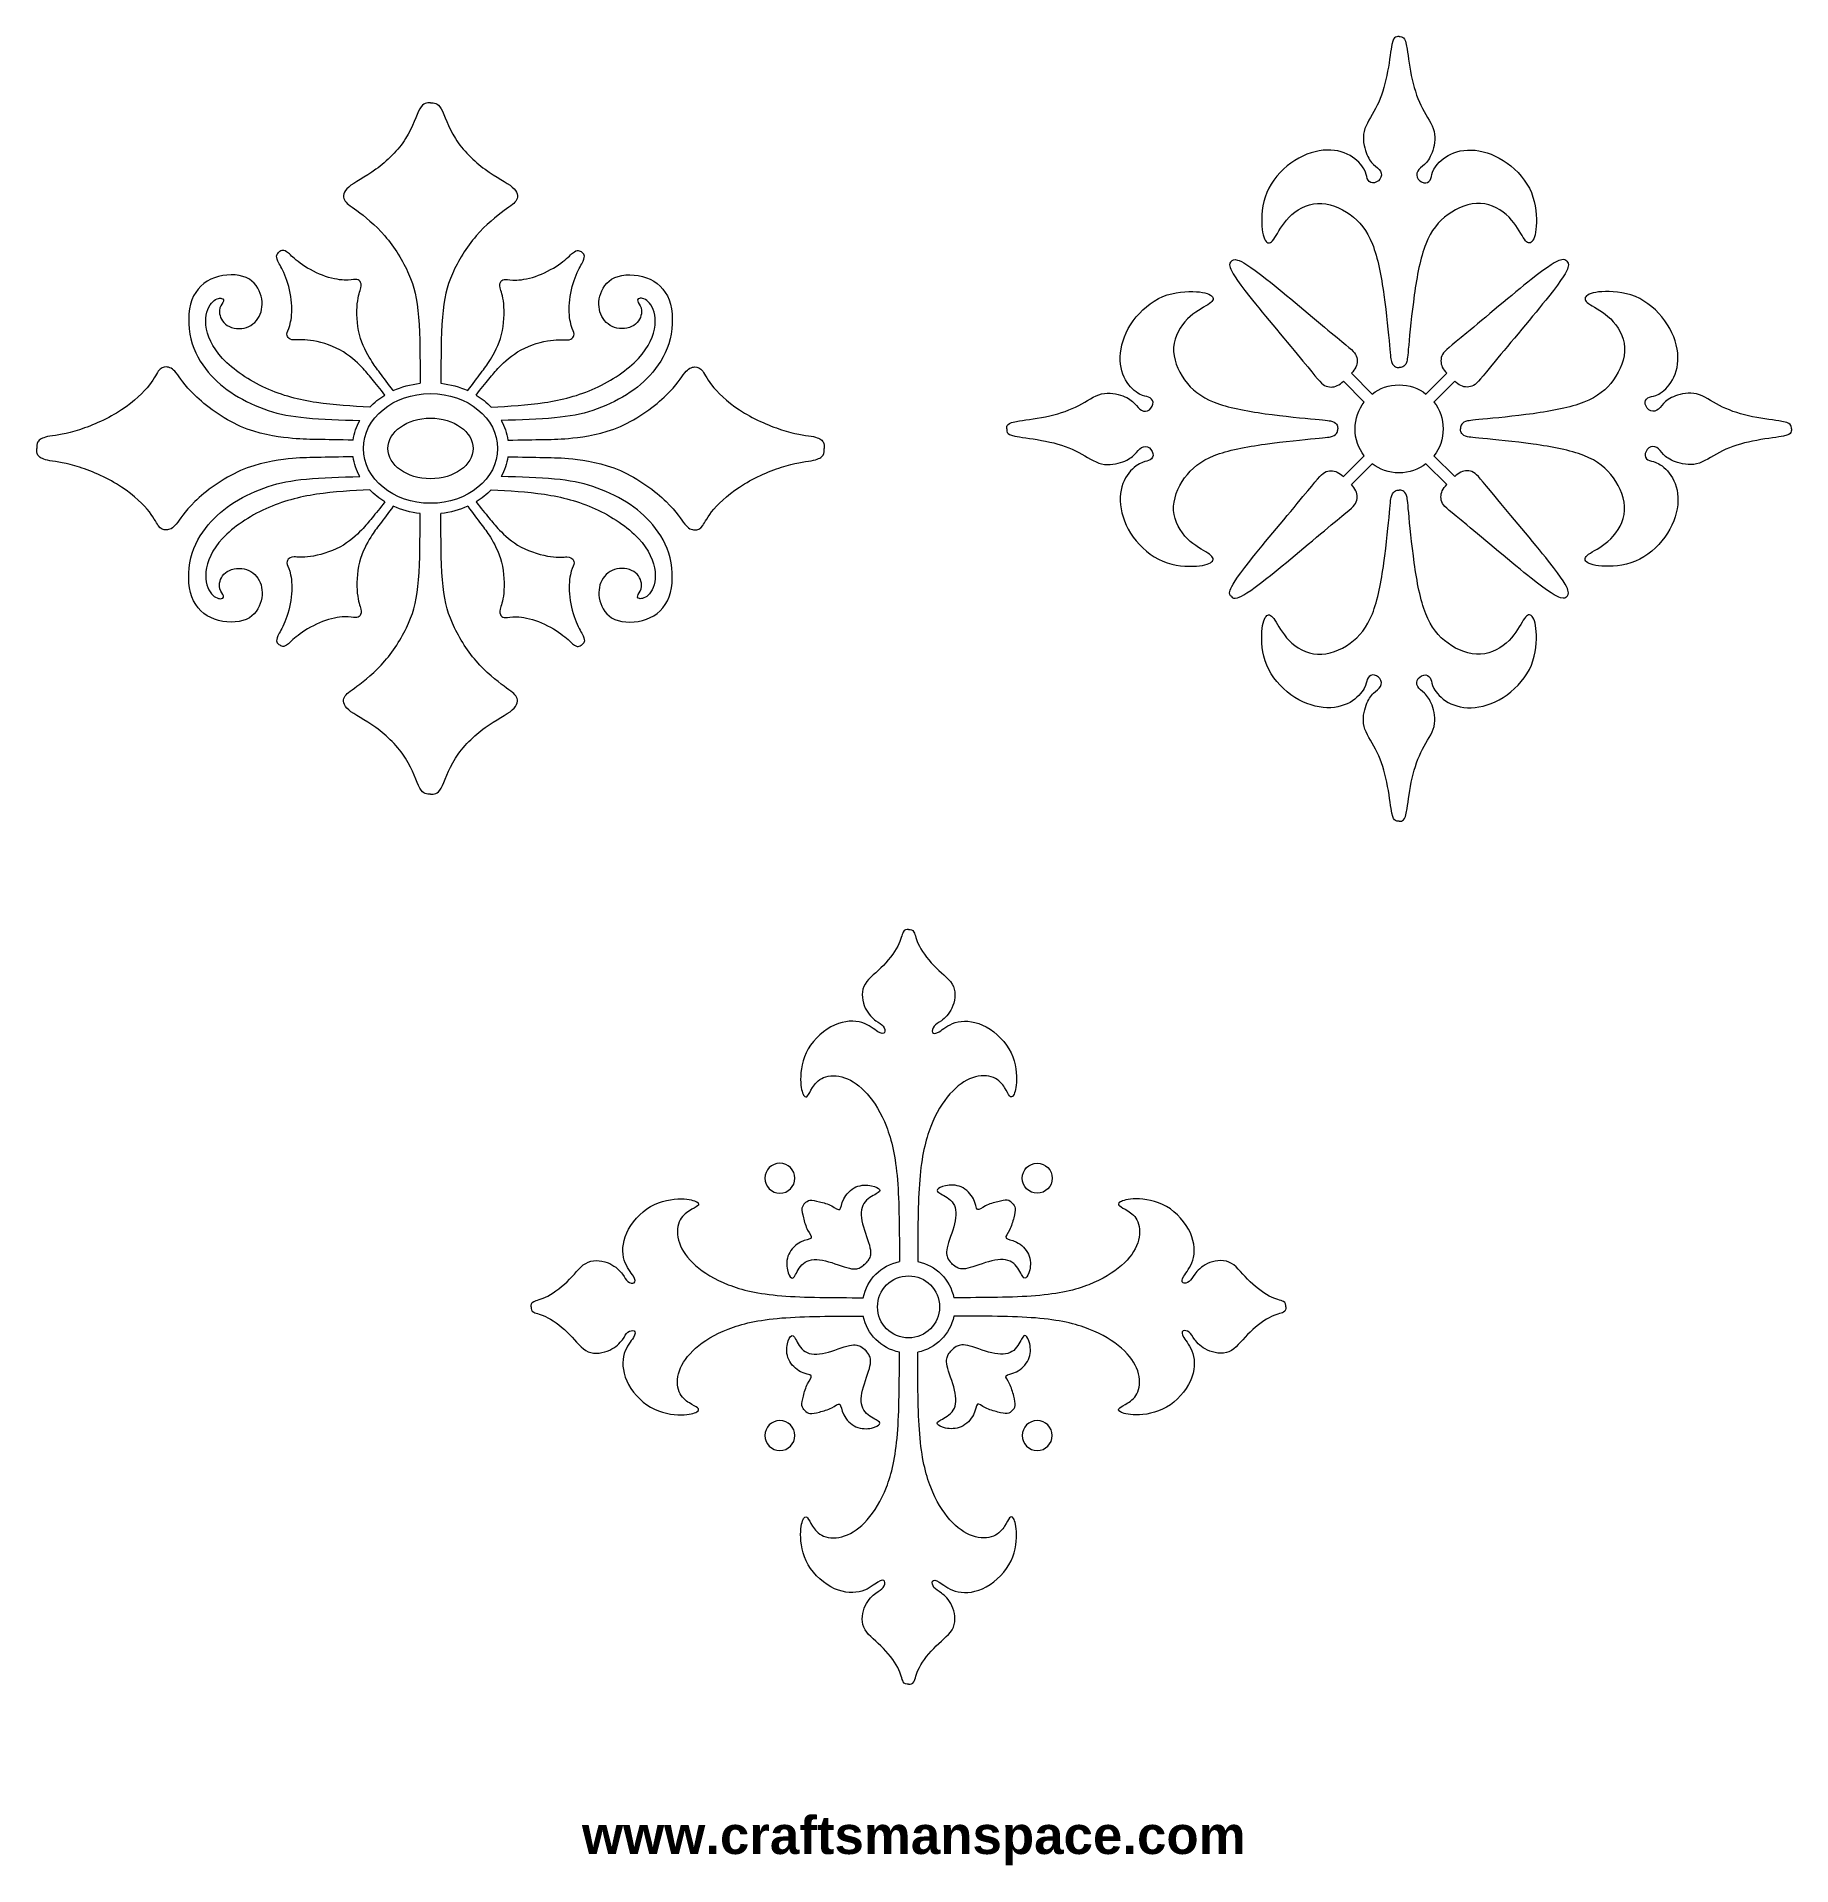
# Model space of a CAD drawing. Header units: millimetres. Extents: x 117 to 303, y -60 to 133.
import ezdxf

# ---------------------------------------------------------------- set-up
doc = ezdxf.new("R2010")
doc.units = ezdxf.units.MM
doc.header["$MEASUREMENT"] = 0
doc.layers.add('Layer 1', color=7, linetype='Continuous')

msp = doc.modelspace()

# ---------------------------------------------------------------- texts
at = {"insert": (174.8322, -55.238), "char_height": 4, "width": 73.470641, "attachment_point": 1}
msp.add_mtext('{\\fArial|b1|i0|c0|p34;www.craftsmanspace.com}', dxfattribs=at)

# ---------------------------------------------------------------- linework, layer by layer
at = {"layer": 'Layer 1', "lineweight": 20}
for centre, major_axis, ratio in [((158.819, 89.3931), (7.0998, 0), 0.81714978), ((158.8189, 89.3931), (4.5034, 0), 0.71183994), ((222.9753, 12.2247), (0, 1.5844), 1), ((209.3693, -1.3807), (0, 3.2819), 1)]:
    msp.add_ellipse(centre, major_axis=major_axis, ratio=ratio, dxfattribs=at)
for points, knots in [([(261.2356, 132.9482), (261.0643, 132.9482), (260.8923, 132.9482), (260.7562, 132.8086), (260.7562, 132.8086), (260.6194, 132.6684), (260.5173, 132.3879), (260.3903, 131.609), (260.3903, 131.609), (260.2634, 130.8295), (260.1099, 129.5509), (259.8497, 128.3998), (259.8497, 128.3998), (259.5889, 127.2487), (259.2196, 126.224), (258.7557, 125.34), (258.7557, 125.34), (258.2913, 124.4561), (257.731, 123.7118), (257.54, 122.9201), (257.54, 122.9201), (257.349, 122.1279), (257.5279, 121.2878), (257.7535, 120.6808), (257.7535, 120.6808), (257.9791, 120.0733), (258.2526, 119.6976), (258.5388, 119.4213), (258.5388, 119.4213), (258.825, 119.1449), (259.1244, 118.966), (259.2675, 118.7087), (259.2675, 118.7087), (259.4106, 118.4514), (259.3979, 118.1138), (259.2168, 117.8663), (259.2168, 117.8663), (259.0356, 117.6182), (258.6853, 117.4584), (258.4182, 117.4803), (258.4182, 117.4803), (258.1511, 117.5028), (257.9664, 117.707), (257.8776, 117.9482), (257.8776, 117.9482), (257.7881, 118.19), (257.795, 118.4704), (257.5469, 118.9124), (257.5469, 118.9124), (257.2988, 119.3543), (256.7963, 119.959), (256.0491, 120.3785), (256.0491, 120.3785), (255.3013, 120.798), (254.3089, 121.034), (253.2057, 120.9226), (253.2057, 120.9226), (252.1019, 120.8112), (250.8862, 120.3525), (249.802, 119.5707), (249.802, 119.5707), (248.7179, 118.7883), (247.7629, 117.6811), (247.2483, 116.4475), (247.2483, 116.4475), (246.733, 115.2133), (246.6563, 113.8516), (246.7261, 112.8978), (246.7261, 112.8978), (246.7965, 111.9435), (247.0129, 111.3965), (247.2546, 111.2026), (247.2546, 111.2026), (247.4964, 111.0082), (247.7635, 111.168), (248.1034, 111.6862), (248.1034, 111.6862), (248.4438, 112.2043), (248.8575, 113.0825), (249.6076, 113.8389), (249.6076, 113.8389), (250.3582, 114.5959), (251.4464, 115.2323), (252.6166, 115.2993), (252.6166, 115.2993), (253.7873, 115.3662), (255.0405, 114.8631), (256.0549, 114.1355), (256.0549, 114.1355), (257.0698, 113.4073), (257.8458, 112.4524), (258.4147, 111.0088), (258.4147, 111.0088), (258.9842, 109.5651), (259.3472, 107.6305), (259.6264, 105.6237), (259.6264, 105.6237), (259.9063, 103.617), (260.1042, 101.5369), (260.2184, 100.3189), (260.2184, 100.3189), (260.3326, 99.1009), (260.365, 98.7443), (260.4567, 98.4933), (260.4567, 98.4933), (260.549, 98.2423), (260.7019, 98.0952), (260.8416, 98.0225), (260.8416, 98.0225), (260.9812, 97.9492), (261.1087, 97.9492), (261.2356, 97.9492)], [0, 0, 0, 0, 0.03448276, 0.03448276, 0.03448276, 0.03448276, 0.06896552, 0.06896552, 0.06896552, 0.06896552, 0.10344828, 0.10344828, 0.10344828, 0.10344828, 0.13793103, 0.13793103, 0.13793103, 0.13793103, 0.17241379, 0.17241379, 0.17241379, 0.17241379, 0.20689655, 0.20689655, 0.20689655, 0.20689655, 0.24137931, 0.24137931, 0.24137931, 0.24137931, 0.27586207, 0.27586207, 0.27586207, 0.27586207, 0.31034483, 0.31034483, 0.31034483, 0.31034483, 0.34482759, 0.34482759, 0.34482759, 0.34482759, 0.37931034, 0.37931034, 0.37931034, 0.37931034, 0.4137931, 0.4137931, 0.4137931, 0.4137931, 0.44827586, 0.44827586, 0.44827586, 0.44827586, 0.48275862, 0.48275862, 0.48275862, 0.48275862, 0.51724138, 0.51724138, 0.51724138, 0.51724138, 0.55172414, 0.55172414, 0.55172414, 0.55172414, 0.5862069, 0.5862069, 0.5862069, 0.5862069, 0.62068966, 0.62068966, 0.62068966, 0.62068966, 0.65517241, 0.65517241, 0.65517241, 0.65517241, 0.68965517, 0.68965517, 0.68965517, 0.68965517, 0.72413793, 0.72413793, 0.72413793, 0.72413793, 0.75862069, 0.75862069, 0.75862069, 0.75862069, 0.79310345, 0.79310345, 0.79310345, 0.79310345, 0.82758621, 0.82758621, 0.82758621, 0.82758621, 0.86206897, 0.86206897, 0.86206897, 0.86206897, 0.89655172, 0.89655172, 0.89655172, 0.89655172, 0.93103448, 0.93103448, 0.93103448, 0.93103448, 1, 1, 1, 1]), ([(261.2356, 132.9482), (261.407, 132.9482), (261.5789, 132.9482), (261.7151, 132.8086), (261.7151, 132.8086), (261.8519, 132.6684), (261.954, 132.3879), (262.0809, 131.609), (262.0809, 131.609), (262.2079, 130.8295), (262.3613, 129.5509), (262.6216, 128.3998), (262.6216, 128.3998), (262.8824, 127.2487), (263.2516, 126.224), (263.7155, 125.34), (263.7155, 125.34), (264.18, 124.4561), (264.7403, 123.7118), (264.9313, 122.9201), (264.9313, 122.9201), (265.1222, 122.1279), (264.9434, 121.2878), (264.7178, 120.6808), (264.7178, 120.6808), (264.4922, 120.0733), (264.2187, 119.6976), (263.9325, 119.4213), (263.9325, 119.4213), (263.6463, 119.1449), (263.3468, 118.966), (263.2037, 118.7087), (263.2037, 118.7087), (263.0607, 118.4514), (263.0733, 118.1138), (263.2545, 117.8663), (263.2545, 117.8663), (263.4357, 117.6182), (263.7859, 117.4584), (264.0531, 117.4803), (264.0531, 117.4803), (264.3202, 117.5028), (264.5049, 117.707), (264.5937, 117.9482), (264.5937, 117.9482), (264.6831, 118.19), (264.6762, 118.4704), (264.9243, 118.9124), (264.9243, 118.9124), (265.1724, 119.3543), (265.675, 119.959), (266.4222, 120.3785), (266.4222, 120.3785), (267.17, 120.798), (268.1624, 121.034), (269.2656, 120.9226), (269.2656, 120.9226), (270.3694, 120.8112), (271.5851, 120.3525), (272.6693, 119.5707), (272.6693, 119.5707), (273.7534, 118.7883), (274.7083, 117.6811), (275.223, 116.4475), (275.223, 116.4475), (275.7383, 115.2133), (275.815, 113.8516), (275.7452, 112.8978), (275.7452, 112.8978), (275.6748, 111.9435), (275.4584, 111.3965), (275.2167, 111.2026), (275.2167, 111.2026), (274.9749, 111.0082), (274.7078, 111.168), (274.3679, 111.6862), (274.3679, 111.6862), (274.0275, 112.2043), (273.6138, 113.0825), (272.8637, 113.8389), (272.8637, 113.8389), (272.113, 114.5959), (271.0248, 115.2323), (269.8547, 115.2993), (269.8547, 115.2993), (268.684, 115.3662), (267.4308, 114.8631), (266.4164, 114.1355), (266.4164, 114.1355), (265.4015, 113.4073), (264.6254, 112.4524), (264.0565, 111.0088), (264.0565, 111.0088), (263.487, 109.5651), (263.1241, 107.6305), (262.8449, 105.6237), (262.8449, 105.6237), (262.565, 103.617), (262.3671, 101.5369), (262.2529, 100.3189), (262.2529, 100.3189), (262.1386, 99.1009), (262.1063, 98.7443), (262.0146, 98.4933), (262.0146, 98.4933), (261.9223, 98.2423), (261.7694, 98.0952), (261.6297, 98.0225), (261.6297, 98.0225), (261.4901, 97.9492), (261.3626, 97.9492), (261.2356, 97.9492)], [0, 0, 0, 0, 0.03448276, 0.03448276, 0.03448276, 0.03448276, 0.06896552, 0.06896552, 0.06896552, 0.06896552, 0.10344828, 0.10344828, 0.10344828, 0.10344828, 0.13793103, 0.13793103, 0.13793103, 0.13793103, 0.17241379, 0.17241379, 0.17241379, 0.17241379, 0.20689655, 0.20689655, 0.20689655, 0.20689655, 0.24137931, 0.24137931, 0.24137931, 0.24137931, 0.27586207, 0.27586207, 0.27586207, 0.27586207, 0.31034483, 0.31034483, 0.31034483, 0.31034483, 0.34482759, 0.34482759, 0.34482759, 0.34482759, 0.37931034, 0.37931034, 0.37931034, 0.37931034, 0.4137931, 0.4137931, 0.4137931, 0.4137931, 0.44827586, 0.44827586, 0.44827586, 0.44827586, 0.48275862, 0.48275862, 0.48275862, 0.48275862, 0.51724138, 0.51724138, 0.51724138, 0.51724138, 0.55172414, 0.55172414, 0.55172414, 0.55172414, 0.5862069, 0.5862069, 0.5862069, 0.5862069, 0.62068966, 0.62068966, 0.62068966, 0.62068966, 0.65517241, 0.65517241, 0.65517241, 0.65517241, 0.68965517, 0.68965517, 0.68965517, 0.68965517, 0.72413793, 0.72413793, 0.72413793, 0.72413793, 0.75862069, 0.75862069, 0.75862069, 0.75862069, 0.79310345, 0.79310345, 0.79310345, 0.79310345, 0.82758621, 0.82758621, 0.82758621, 0.82758621, 0.86206897, 0.86206897, 0.86206897, 0.86206897, 0.89655172, 0.89655172, 0.89655172, 0.89655172, 0.93103448, 0.93103448, 0.93103448, 0.93103448, 1, 1, 1, 1]), ([(158.8189, 125.9574), (158.4375, 125.9574), (158.0556, 125.9574), (157.6869, 125.3152), (157.6869, 125.3152), (157.3182, 124.6724), (156.9616, 123.3875), (156.1861, 122.1602), (156.1861, 122.1602), (155.4101, 120.9324), (154.2134, 119.7617), (153.0496, 118.9158), (153.0496, 118.9158), (151.8858, 118.07), (150.7532, 117.5484), (150.1681, 117.0395), (150.1681, 117.0395), (149.5831, 116.5306), (149.5444, 116.0343), (149.7158, 115.6783), (149.7158, 115.6783), (149.8877, 115.3223), (150.2703, 115.1054), (151.0394, 114.5399), (151.0394, 114.5399), (151.8091, 113.9739), (152.9671, 113.0571), (153.9907, 111.8679), (153.9907, 111.8679), (155.0148, 110.6787), (155.9063, 109.2149), (156.504, 107.8607), (156.504, 107.8607), (157.1018, 106.5059), (157.407, 105.2585), (157.5594, 103.2742), (157.5594, 103.2742), (157.7123, 101.29), (157.7123, 98.5666), (157.7186, 97.2055), (157.7186, 97.2055), (157.7203, 96.7814), (157.7232, 96.4888), (157.7261, 96.288)], [0, 0, 0, 0, 0.08333333, 0.08333333, 0.08333333, 0.08333333, 0.16666667, 0.16666667, 0.16666667, 0.16666667, 0.25, 0.25, 0.25, 0.25, 0.33333333, 0.33333333, 0.33333333, 0.33333333, 0.41666667, 0.41666667, 0.41666667, 0.41666667, 0.5, 0.5, 0.5, 0.5, 0.58333333, 0.58333333, 0.58333333, 0.58333333, 0.66666667, 0.66666667, 0.66666667, 0.66666667, 0.75, 0.75, 0.75, 0.75, 0.83333333, 0.83333333, 0.83333333, 0.83333333, 1, 1, 1, 1]), ([(158.8189, 125.9574), (159.2003, 125.9574), (159.5823, 125.9574), (159.951, 125.3152), (159.951, 125.3152), (160.3197, 124.6724), (160.6763, 123.3875), (161.4517, 122.1602), (161.4517, 122.1602), (162.2278, 120.9324), (163.4245, 119.7617), (164.5882, 118.9158), (164.5882, 118.9158), (165.752, 118.07), (166.8847, 117.5484), (167.4697, 117.0395), (167.4697, 117.0395), (168.0548, 116.5306), (168.0935, 116.0343), (167.9221, 115.6783), (167.9221, 115.6783), (167.7501, 115.3223), (167.3676, 115.1054), (166.5985, 114.5399), (166.5985, 114.5399), (165.8288, 113.9739), (164.6708, 113.0571), (163.6472, 111.8679), (163.6472, 111.8679), (162.623, 110.6787), (161.7316, 109.2149), (161.1338, 107.8607), (161.1338, 107.8607), (160.536, 106.5059), (160.2308, 105.2585), (160.0785, 103.2742), (160.0785, 103.2742), (159.9256, 101.29), (159.9256, 98.5666), (159.9192, 97.2055), (159.9192, 97.2055), (159.9175, 96.7814), (159.9146, 96.4888), (159.9117, 96.288)], [0, 0, 0, 0, 0.08333333, 0.08333333, 0.08333333, 0.08333333, 0.16666667, 0.16666667, 0.16666667, 0.16666667, 0.25, 0.25, 0.25, 0.25, 0.33333333, 0.33333333, 0.33333333, 0.33333333, 0.41666667, 0.41666667, 0.41666667, 0.41666667, 0.5, 0.5, 0.5, 0.5, 0.58333333, 0.58333333, 0.58333333, 0.58333333, 0.66666667, 0.66666667, 0.66666667, 0.66666667, 0.75, 0.75, 0.75, 0.75, 0.83333333, 0.83333333, 0.83333333, 0.83333333, 1, 1, 1, 1]), ([(154.885, 95.5097), (154.3628, 96.2038), (153.8511, 96.8852), (153.4864, 97.3687), (153.4864, 97.3687), (153.0929, 97.8892), (152.8702, 98.1817), (152.4922, 98.7899), (152.4922, 98.7899), (152.1143, 99.398), (151.5812, 100.3241), (151.3002, 101.4296), (151.3002, 101.4296), (151.0186, 102.5357), (150.9892, 103.8229), (151.0786, 104.6994), (151.0786, 104.6994), (151.1686, 105.5758), (151.3781, 106.042), (151.4531, 106.3761), (151.4531, 106.3761), (151.5281, 106.7108), (151.4698, 106.9133), (151.3654, 107.0552), (151.3654, 107.0552), (151.2615, 107.1978), (151.1109, 107.2791), (150.868, 107.2722), (150.868, 107.2722), (150.6251, 107.2653), (150.2887, 107.1701), (149.6985, 107.1966), (149.6985, 107.1966), (149.1088, 107.2237), (148.2646, 107.3732), (147.3997, 107.702), (147.3997, 107.702), (146.5348, 108.0315), (145.6486, 108.541), (145.0295, 108.9899), (145.0295, 108.9899), (144.4098, 109.4388), (144.0567, 109.8271), (143.7889, 110.0515), (143.7889, 110.0515), (143.5212, 110.276), (143.3377, 110.336), (143.1889, 110.3291), (143.1889, 110.3291), (143.0394, 110.3222), (142.9229, 110.2477), (142.8069, 110.1733)], [0, 0, 0, 0, 0.07142857, 0.07142857, 0.07142857, 0.07142857, 0.14285714, 0.14285714, 0.14285714, 0.14285714, 0.21428571, 0.21428571, 0.21428571, 0.21428571, 0.28571429, 0.28571429, 0.28571429, 0.28571429, 0.35714286, 0.35714286, 0.35714286, 0.35714286, 0.42857143, 0.42857143, 0.42857143, 0.42857143, 0.5, 0.5, 0.5, 0.5, 0.57142857, 0.57142857, 0.57142857, 0.57142857, 0.64285714, 0.64285714, 0.64285714, 0.64285714, 0.71428571, 0.71428571, 0.71428571, 0.71428571, 0.78571429, 0.78571429, 0.78571429, 0.78571429, 0.85714286, 0.85714286, 0.85714286, 0.85714286, 1, 1, 1, 1]), ([(162.7528, 95.5097), (163.2744, 96.2044), (163.7868, 96.8852), (164.1515, 97.3687), (164.1515, 97.3687), (164.545, 97.8892), (164.7677, 98.1817), (165.1456, 98.7899), (165.1456, 98.7899), (165.5235, 99.398), (166.0567, 100.3241), (166.3377, 101.4296), (166.3377, 101.4296), (166.6192, 102.5357), (166.6487, 103.8229), (166.5592, 104.6994), (166.5592, 104.6994), (166.4692, 105.5758), (166.2598, 106.042), (166.1848, 106.3761), (166.1848, 106.3761), (166.1098, 106.7108), (166.168, 106.9133), (166.2725, 107.0552), (166.2725, 107.0552), (166.3763, 107.1978), (166.5269, 107.2791), (166.7698, 107.2722), (166.7698, 107.2722), (167.0127, 107.2653), (167.3491, 107.1701), (167.9394, 107.1966), (167.9394, 107.1966), (168.5291, 107.2237), (169.3732, 107.3732), (170.2381, 107.702), (170.2381, 107.702), (171.103, 108.0315), (171.9893, 108.541), (172.6084, 108.9899), (172.6084, 108.9899), (173.2281, 109.4388), (173.5812, 109.8271), (173.8489, 110.0515), (173.8489, 110.0515), (174.1166, 110.276), (174.3001, 110.336), (174.4473, 110.3239), (174.4473, 110.3239), (174.595, 110.3118), (174.7081, 110.2275), (174.8211, 110.1427)], [0, 0, 0, 0, 0.07142857, 0.07142857, 0.07142857, 0.07142857, 0.14285714, 0.14285714, 0.14285714, 0.14285714, 0.21428571, 0.21428571, 0.21428571, 0.21428571, 0.28571429, 0.28571429, 0.28571429, 0.28571429, 0.35714286, 0.35714286, 0.35714286, 0.35714286, 0.42857143, 0.42857143, 0.42857143, 0.42857143, 0.5, 0.5, 0.5, 0.5, 0.57142857, 0.57142857, 0.57142857, 0.57142857, 0.64285714, 0.64285714, 0.64285714, 0.64285714, 0.71428571, 0.71428571, 0.71428571, 0.71428571, 0.78571429, 0.78571429, 0.78571429, 0.78571429, 0.85714286, 0.85714286, 0.85714286, 0.85714286, 1, 1, 1, 1]), ([(154.0045, 95.0435), (153.4956, 95.6707), (153.004, 96.2754), (152.6492, 96.7144), (152.6492, 96.7144), (152.2389, 97.2222), (152.0093, 97.509), (151.5102, 98.0231), (151.5102, 98.0231), (151.0117, 98.5366), (150.2426, 99.278), (149.238, 99.8181), (149.238, 99.8181), (148.2329, 100.3587), (146.9912, 100.6991), (146.1188, 100.8238), (146.1188, 100.8238), (145.2464, 100.949), (144.7433, 100.859), (144.4005, 100.8665), (144.4005, 100.8665), (144.0578, 100.8745), (143.8761, 100.9801), (143.7636, 101.1157), (143.7636, 101.1157), (143.6505, 101.2513), (143.6072, 101.4169), (143.6724, 101.6512), (143.6724, 101.6512), (143.7382, 101.8848), (143.9124, 102.1883), (144.029, 102.7671), (144.029, 102.7671), (144.1455, 103.3464), (144.205, 104.2015), (144.0947, 105.12), (144.0947, 105.12), (143.984, 106.0392), (143.7041, 107.0224), (143.4185, 107.7315), (143.4185, 107.7315), (143.1329, 108.4412), (142.8421, 108.8779), (142.6892, 109.1918), (142.6892, 109.1918), (142.5363, 109.5057), (142.5219, 109.6984), (142.5646, 109.8409), (142.5646, 109.8409), (142.6073, 109.984), (142.7071, 110.0792), (142.8069, 110.1733)], [0, 0, 0, 0, 0.07142857, 0.07142857, 0.07142857, 0.07142857, 0.14285714, 0.14285714, 0.14285714, 0.14285714, 0.21428571, 0.21428571, 0.21428571, 0.21428571, 0.28571429, 0.28571429, 0.28571429, 0.28571429, 0.35714286, 0.35714286, 0.35714286, 0.35714286, 0.42857143, 0.42857143, 0.42857143, 0.42857143, 0.5, 0.5, 0.5, 0.5, 0.57142857, 0.57142857, 0.57142857, 0.57142857, 0.64285714, 0.64285714, 0.64285714, 0.64285714, 0.71428571, 0.71428571, 0.71428571, 0.71428571, 0.78571429, 0.78571429, 0.78571429, 0.78571429, 0.85714286, 0.85714286, 0.85714286, 0.85714286, 1, 1, 1, 1]), ([(163.6333, 95.0435), (164.1422, 95.6707), (164.6338, 96.2759), (164.9887, 96.7144), (164.9887, 96.7144), (165.3989, 97.2222), (165.6286, 97.509), (166.1276, 98.0231), (166.1276, 98.0231), (166.6262, 98.5366), (167.3953, 99.278), (168.3998, 99.8181), (168.3998, 99.8181), (169.4049, 100.3587), (170.6466, 100.6991), (171.519, 100.8238), (171.519, 100.8238), (172.3914, 100.949), (172.8946, 100.859), (173.2373, 100.8665), (173.2373, 100.8665), (173.58, 100.8745), (173.7618, 100.9801), (173.8743, 101.1157), (173.8743, 101.1157), (173.9874, 101.2513), (174.0307, 101.4169), (173.9655, 101.6512), (173.9655, 101.6512), (173.8997, 101.8848), (173.7254, 102.1883), (173.6089, 102.7671), (173.6089, 102.7671), (173.4923, 103.3464), (173.4329, 104.2015), (173.5431, 105.12), (173.5431, 105.12), (173.6539, 106.0392), (173.9337, 107.0224), (174.2193, 107.7315), (174.2193, 107.7315), (174.505, 108.4412), (174.7958, 108.8779), (174.9487, 109.1918), (174.9487, 109.1918), (175.1016, 109.5057), (175.116, 109.6984), (175.0716, 109.8363), (175.0716, 109.8363), (175.0271, 109.9742), (174.9238, 110.0585), (174.8211, 110.1427)], [0, 0, 0, 0, 0.07142857, 0.07142857, 0.07142857, 0.07142857, 0.14285714, 0.14285714, 0.14285714, 0.14285714, 0.21428571, 0.21428571, 0.21428571, 0.21428571, 0.28571429, 0.28571429, 0.28571429, 0.28571429, 0.35714286, 0.35714286, 0.35714286, 0.35714286, 0.42857143, 0.42857143, 0.42857143, 0.42857143, 0.5, 0.5, 0.5, 0.5, 0.57142857, 0.57142857, 0.57142857, 0.57142857, 0.64285714, 0.64285714, 0.64285714, 0.64285714, 0.71428571, 0.71428571, 0.71428571, 0.71428571, 0.78571429, 0.78571429, 0.78571429, 0.78571429, 0.85714286, 0.85714286, 0.85714286, 0.85714286, 1, 1, 1, 1]), ([(243.5076, 109.1901), (243.3738, 109.0759), (243.2399, 108.961), (243.3761, 108.5318), (243.3761, 108.5318), (243.5128, 108.1025), (243.9208, 107.3582), (245.4377, 105.4402), (245.4377, 105.4402), (246.9546, 103.5223), (249.5816, 100.4308), (251.076, 98.6277), (251.076, 98.6277), (252.571, 96.8241), (252.9345, 96.3088), (253.3632, 96.0642), (253.3632, 96.0642), (253.7925, 95.819), (254.2893, 95.8449), (254.6989, 96.0353), (254.6989, 96.0353), (254.9384, 96.1467), (255.1484, 96.3152), (255.3463, 96.5056)], [0, 0, 0, 0, 0.14285714, 0.14285714, 0.14285714, 0.14285714, 0.28571429, 0.28571429, 0.28571429, 0.28571429, 0.42857143, 0.42857143, 0.42857143, 0.42857143, 0.57142857, 0.57142857, 0.57142857, 0.57142857, 0.71428571, 0.71428571, 0.71428571, 0.71428571, 1, 1, 1, 1]), ([(243.5076, 109.1901), (243.6219, 109.324), (243.7367, 109.4578), (244.166, 109.3217), (244.166, 109.3217), (244.5953, 109.1849), (245.3396, 108.777), (247.2575, 107.2601), (247.2575, 107.2601), (249.1754, 105.7432), (252.2669, 103.1161), (254.07, 101.6217), (254.07, 101.6217), (255.8737, 100.1268), (256.3889, 99.7633), (256.6336, 99.3346), (256.6336, 99.3346), (256.8788, 98.9053), (256.8528, 98.4085), (256.6624, 97.9988), (256.6624, 97.9988), (256.5511, 97.7594), (256.3826, 97.5493), (256.1922, 97.3514)], [0, 0, 0, 0, 0.14285714, 0.14285714, 0.14285714, 0.14285714, 0.28571429, 0.28571429, 0.28571429, 0.28571429, 0.42857143, 0.42857143, 0.42857143, 0.42857143, 0.57142857, 0.57142857, 0.57142857, 0.57142857, 0.71428571, 0.71428571, 0.71428571, 0.71428571, 1, 1, 1, 1]), ([(278.9636, 109.1901), (278.8494, 109.324), (278.7346, 109.4578), (278.3053, 109.3217), (278.3053, 109.3217), (277.876, 109.1849), (277.1317, 108.777), (275.2138, 107.2601), (275.2138, 107.2601), (273.2959, 105.7432), (270.2044, 103.1161), (268.4013, 101.6217), (268.4013, 101.6217), (266.5976, 100.1268), (266.0823, 99.7633), (265.8377, 99.3346), (265.8377, 99.3346), (265.5925, 98.9053), (265.6184, 98.4085), (265.8089, 97.9988), (265.8089, 97.9988), (265.9202, 97.7594), (266.0887, 97.5493), (266.2791, 97.3514)], [0, 0, 0, 0, 0.14285714, 0.14285714, 0.14285714, 0.14285714, 0.28571429, 0.28571429, 0.28571429, 0.28571429, 0.42857143, 0.42857143, 0.42857143, 0.42857143, 0.57142857, 0.57142857, 0.57142857, 0.57142857, 0.71428571, 0.71428571, 0.71428571, 0.71428571, 1, 1, 1, 1]), ([(278.9636, 109.1901), (279.0975, 109.0759), (279.2313, 108.961), (279.0952, 108.5318), (279.0952, 108.5318), (278.9584, 108.1025), (278.5505, 107.3582), (277.0336, 105.4402), (277.0336, 105.4402), (275.5167, 103.5223), (272.8897, 100.4308), (271.3953, 98.6277), (271.3953, 98.6277), (269.9003, 96.8241), (269.5368, 96.3088), (269.1081, 96.0642), (269.1081, 96.0642), (268.6788, 95.819), (268.182, 95.8449), (267.7723, 96.0353), (267.7723, 96.0353), (267.5329, 96.1467), (267.3229, 96.3152), (267.125, 96.5056)], [0, 0, 0, 0, 0.14285714, 0.14285714, 0.14285714, 0.14285714, 0.28571429, 0.28571429, 0.28571429, 0.28571429, 0.42857143, 0.42857143, 0.42857143, 0.42857143, 0.57142857, 0.57142857, 0.57142857, 0.57142857, 0.71428571, 0.71428571, 0.71428571, 0.71428571, 1, 1, 1, 1]), ([(152.404, 93.7701), (150.508, 93.8653), (148.6114, 93.9611), (146.7714, 94.238), (146.7714, 94.238), (144.9314, 94.5155), (143.1468, 94.9754), (141.4037, 95.7699), (141.4037, 95.7699), (139.6606, 96.565), (137.9579, 97.6965), (136.8397, 98.8978), (136.8397, 98.8978), (135.7215, 100.0991), (135.1872, 101.3713), (135.0729, 102.4209), (135.0729, 102.4209), (134.9581, 103.4704), (135.2634, 104.2972), (135.6482, 104.7582), (135.6482, 104.7582), (136.0331, 105.2193), (136.4975, 105.3156), (136.7295, 105.2677), (136.7295, 105.2677), (136.962, 105.2198), (136.962, 105.0289), (136.8541, 104.8223), (136.8541, 104.8223), (136.7456, 104.6157), (136.5293, 104.3924), (136.5039, 103.973), (136.5039, 103.973), (136.4779, 103.5535), (136.6441, 102.9361), (137.1305, 102.542), (137.1305, 102.542), (137.6169, 102.1479), (138.4253, 101.9754), (139.1153, 102.1214), (139.1153, 102.1214), (139.8054, 102.268), (140.3778, 102.733), (140.702, 103.3435), (140.702, 103.3435), (141.0263, 103.9539), (141.1031, 104.7109), (140.9092, 105.4899), (140.9092, 105.4899), (140.7153, 106.2694), (140.2503, 107.0708), (139.3444, 107.4649), (139.3444, 107.4649), (138.4379, 107.8596), (137.0889, 107.8469), (135.9857, 107.4493), (135.9857, 107.4493), (134.882, 107.0518), (134.0228, 106.2694), (133.5907, 105.0929), (133.5907, 105.0929), (133.1579, 103.9158), (133.1516, 102.3447), (133.4914, 100.9744), (133.4914, 100.9744), (133.8318, 99.6034), (134.5196, 98.4321), (135.3141, 97.4686), (135.3141, 97.4686), (136.1092, 96.505), (137.0134, 95.748), (138.0894, 95.0769), (138.0894, 95.0769), (139.1661, 94.4059), (140.4164, 93.8203), (141.6472, 93.4135), (141.6472, 93.4135), (142.8785, 93.0067), (144.0913, 92.7771), (145.7045, 92.6305), (145.7045, 92.6305), (147.3178, 92.4834), (149.3332, 92.4176), (151.3475, 92.3524)], [0, 0, 0, 0, 0.04545455, 0.04545455, 0.04545455, 0.04545455, 0.09090909, 0.09090909, 0.09090909, 0.09090909, 0.13636364, 0.13636364, 0.13636364, 0.13636364, 0.18181818, 0.18181818, 0.18181818, 0.18181818, 0.22727273, 0.22727273, 0.22727273, 0.22727273, 0.27272727, 0.27272727, 0.27272727, 0.27272727, 0.31818182, 0.31818182, 0.31818182, 0.31818182, 0.36363636, 0.36363636, 0.36363636, 0.36363636, 0.40909091, 0.40909091, 0.40909091, 0.40909091, 0.45454545, 0.45454545, 0.45454545, 0.45454545, 0.5, 0.5, 0.5, 0.5, 0.54545455, 0.54545455, 0.54545455, 0.54545455, 0.59090909, 0.59090909, 0.59090909, 0.59090909, 0.63636364, 0.63636364, 0.63636364, 0.63636364, 0.68181818, 0.68181818, 0.68181818, 0.68181818, 0.72727273, 0.72727273, 0.72727273, 0.72727273, 0.77272727, 0.77272727, 0.77272727, 0.77272727, 0.81818182, 0.81818182, 0.81818182, 0.81818182, 0.86363636, 0.86363636, 0.86363636, 0.86363636, 0.90909091, 0.90909091, 0.90909091, 0.90909091, 1, 1, 1, 1]), ([(165.2339, 93.7701), (167.1299, 93.8653), (169.0264, 93.9611), (170.8665, 94.238), (170.8665, 94.238), (172.7065, 94.5155), (174.4911, 94.9754), (176.2342, 95.7699), (176.2342, 95.7699), (177.9773, 96.565), (179.68, 97.6965), (180.7982, 98.8978), (180.7982, 98.8978), (181.9164, 100.0991), (182.4507, 101.3713), (182.5649, 102.4209), (182.5649, 102.4209), (182.6797, 103.4704), (182.3745, 104.2972), (181.9897, 104.7582), (181.9897, 104.7582), (181.6048, 105.2193), (181.1403, 105.3156), (180.9084, 105.2677), (180.9084, 105.2677), (180.6758, 105.2198), (180.6758, 105.0289), (180.7837, 104.8223), (180.7837, 104.8223), (180.8922, 104.6157), (181.1086, 104.3924), (181.134, 103.973), (181.134, 103.973), (181.1599, 103.5535), (180.9938, 102.9361), (180.5074, 102.542), (180.5074, 102.542), (180.021, 102.1479), (179.2126, 101.9754), (178.5225, 102.1214), (178.5225, 102.1214), (177.8324, 102.268), (177.2601, 102.733), (176.9358, 103.3435), (176.9358, 103.3435), (176.6115, 103.9539), (176.5348, 104.7109), (176.7287, 105.4899), (176.7287, 105.4899), (176.9225, 106.2694), (177.3876, 107.0708), (178.2935, 107.4649), (178.2935, 107.4649), (179.1999, 107.8596), (180.5489, 107.8469), (181.6521, 107.4493), (181.6521, 107.4493), (182.7559, 107.0518), (183.615, 106.2694), (184.0472, 105.0929), (184.0472, 105.0929), (184.4799, 103.9158), (184.4863, 102.3447), (184.1464, 100.9744), (184.1464, 100.9744), (183.806, 99.6034), (183.1182, 98.4321), (182.3237, 97.4686), (182.3237, 97.4686), (181.5286, 96.505), (180.6245, 95.748), (179.5484, 95.0769), (179.5484, 95.0769), (178.4718, 94.4059), (177.2214, 93.8203), (175.9907, 93.4135), (175.9907, 93.4135), (174.7594, 93.0067), (173.5466, 92.7771), (171.9333, 92.6305), (171.9333, 92.6305), (170.3201, 92.4834), (168.3046, 92.4176), (166.2904, 92.3524)], [0, 0, 0, 0, 0.04545455, 0.04545455, 0.04545455, 0.04545455, 0.09090909, 0.09090909, 0.09090909, 0.09090909, 0.13636364, 0.13636364, 0.13636364, 0.13636364, 0.18181818, 0.18181818, 0.18181818, 0.18181818, 0.22727273, 0.22727273, 0.22727273, 0.22727273, 0.27272727, 0.27272727, 0.27272727, 0.27272727, 0.31818182, 0.31818182, 0.31818182, 0.31818182, 0.36363636, 0.36363636, 0.36363636, 0.36363636, 0.40909091, 0.40909091, 0.40909091, 0.40909091, 0.45454545, 0.45454545, 0.45454545, 0.45454545, 0.5, 0.5, 0.5, 0.5, 0.54545455, 0.54545455, 0.54545455, 0.54545455, 0.59090909, 0.59090909, 0.59090909, 0.59090909, 0.63636364, 0.63636364, 0.63636364, 0.63636364, 0.68181818, 0.68181818, 0.68181818, 0.68181818, 0.72727273, 0.72727273, 0.72727273, 0.72727273, 0.77272727, 0.77272727, 0.77272727, 0.77272727, 0.81818182, 0.81818182, 0.81818182, 0.81818182, 0.86363636, 0.86363636, 0.86363636, 0.86363636, 0.90909091, 0.90909091, 0.90909091, 0.90909091, 1, 1, 1, 1]), ([(219.7495, 91.4621), (219.7495, 91.6335), (219.7495, 91.8054), (219.8892, 91.9416), (219.8892, 91.9416), (220.0294, 92.0783), (220.3098, 92.1805), (221.0887, 92.3074), (221.0887, 92.3074), (221.8683, 92.4343), (223.1469, 92.5878), (224.298, 92.848), (224.298, 92.848), (225.449, 93.1088), (226.4738, 93.4781), (227.3577, 93.942), (227.3577, 93.942), (228.2417, 94.4065), (228.986, 94.9667), (229.7776, 95.1577), (229.7776, 95.1577), (230.5698, 95.3487), (231.4099, 95.1698), (232.0169, 94.9442), (232.0169, 94.9442), (232.6245, 94.7186), (233.0001, 94.4451), (233.2765, 94.159), (233.2765, 94.159), (233.5529, 93.8728), (233.7317, 93.5733), (233.9891, 93.4302), (233.9891, 93.4302), (234.2464, 93.2871), (234.5839, 93.2998), (234.8315, 93.481), (234.8315, 93.481), (235.0796, 93.6622), (235.2394, 94.0124), (235.2175, 94.2795), (235.2175, 94.2795), (235.195, 94.5467), (234.9907, 94.7313), (234.7495, 94.8202), (234.7495, 94.8202), (234.5078, 94.9096), (234.2274, 94.9027), (233.7854, 95.1508), (233.7854, 95.1508), (233.3434, 95.3989), (232.7387, 95.9015), (232.3193, 96.6487), (232.3193, 96.6487), (231.8998, 97.3964), (231.6638, 98.3889), (231.7752, 99.4921), (231.7752, 99.4921), (231.8865, 100.5958), (232.3452, 101.8116), (233.127, 102.8957), (233.127, 102.8957), (233.9094, 103.9799), (235.0167, 104.9348), (236.2503, 105.4495), (236.2503, 105.4495), (237.4845, 105.9647), (238.8462, 106.0415), (239.7999, 105.9717), (239.7999, 105.9717), (240.7543, 105.9013), (241.3012, 105.6849), (241.4951, 105.4431), (241.4951, 105.4431), (241.6896, 105.2014), (241.5297, 104.9342), (241.0116, 104.5944), (241.0116, 104.5944), (240.4935, 104.254), (239.6153, 103.8403), (238.8588, 103.0902), (238.8588, 103.0902), (238.1018, 102.3395), (237.4654, 101.2513), (237.3985, 100.0812), (237.3985, 100.0812), (237.3316, 98.9105), (237.8347, 97.6572), (238.5623, 96.6429), (238.5623, 96.6429), (239.2904, 95.628), (240.2454, 94.8519), (241.689, 94.283), (241.689, 94.283), (243.1326, 93.7135), (245.0672, 93.3506), (247.074, 93.0713), (247.074, 93.0713), (249.0808, 92.7915), (251.1608, 92.5936), (252.3789, 92.4793), (252.3789, 92.4793), (253.5969, 92.3651), (253.9535, 92.3328), (254.2044, 92.241), (254.2044, 92.241), (254.4554, 92.1487), (254.6026, 91.9958), (254.6753, 91.8562), (254.6753, 91.8562), (254.7485, 91.7166), (254.7485, 91.589), (254.7485, 91.4621)], [0, 0, 0, 0, 0.03448276, 0.03448276, 0.03448276, 0.03448276, 0.06896552, 0.06896552, 0.06896552, 0.06896552, 0.10344828, 0.10344828, 0.10344828, 0.10344828, 0.13793103, 0.13793103, 0.13793103, 0.13793103, 0.17241379, 0.17241379, 0.17241379, 0.17241379, 0.20689655, 0.20689655, 0.20689655, 0.20689655, 0.24137931, 0.24137931, 0.24137931, 0.24137931, 0.27586207, 0.27586207, 0.27586207, 0.27586207, 0.31034483, 0.31034483, 0.31034483, 0.31034483, 0.34482759, 0.34482759, 0.34482759, 0.34482759, 0.37931034, 0.37931034, 0.37931034, 0.37931034, 0.4137931, 0.4137931, 0.4137931, 0.4137931, 0.44827586, 0.44827586, 0.44827586, 0.44827586, 0.48275862, 0.48275862, 0.48275862, 0.48275862, 0.51724138, 0.51724138, 0.51724138, 0.51724138, 0.55172414, 0.55172414, 0.55172414, 0.55172414, 0.5862069, 0.5862069, 0.5862069, 0.5862069, 0.62068966, 0.62068966, 0.62068966, 0.62068966, 0.65517241, 0.65517241, 0.65517241, 0.65517241, 0.68965517, 0.68965517, 0.68965517, 0.68965517, 0.72413793, 0.72413793, 0.72413793, 0.72413793, 0.75862069, 0.75862069, 0.75862069, 0.75862069, 0.79310345, 0.79310345, 0.79310345, 0.79310345, 0.82758621, 0.82758621, 0.82758621, 0.82758621, 0.86206897, 0.86206897, 0.86206897, 0.86206897, 0.89655172, 0.89655172, 0.89655172, 0.89655172, 0.93103448, 0.93103448, 0.93103448, 0.93103448, 1, 1, 1, 1]), ([(302.7217, 91.4621), (302.7217, 91.6335), (302.7217, 91.8054), (302.5821, 91.9416), (302.5821, 91.9416), (302.4419, 92.0783), (302.1615, 92.1805), (301.3825, 92.3074), (301.3825, 92.3074), (300.603, 92.4343), (299.3244, 92.5878), (298.1733, 92.848), (298.1733, 92.848), (297.0222, 93.1088), (295.9975, 93.4781), (295.1135, 93.942), (295.1135, 93.942), (294.2296, 94.4065), (293.4853, 94.9667), (292.6937, 95.1577), (292.6937, 95.1577), (291.9014, 95.3487), (291.0614, 95.1698), (290.4544, 94.9442), (290.4544, 94.9442), (289.8468, 94.7186), (289.4712, 94.4451), (289.1948, 94.159), (289.1948, 94.159), (288.9184, 93.8728), (288.7395, 93.5733), (288.4822, 93.4302), (288.4822, 93.4302), (288.2249, 93.2871), (287.8873, 93.2998), (287.6398, 93.481), (287.6398, 93.481), (287.3917, 93.6622), (287.2319, 94.0124), (287.2538, 94.2795), (287.2538, 94.2795), (287.2763, 94.5467), (287.4806, 94.7313), (287.7217, 94.8202), (287.7217, 94.8202), (287.9635, 94.9096), (288.2439, 94.9027), (288.6859, 95.1508), (288.6859, 95.1508), (289.1279, 95.3989), (289.7325, 95.9015), (290.152, 96.6487), (290.152, 96.6487), (290.5715, 97.3964), (290.8075, 98.3889), (290.6961, 99.4921), (290.6961, 99.4921), (290.5848, 100.5958), (290.1261, 101.8116), (289.3442, 102.8957), (289.3442, 102.8957), (288.5618, 103.9799), (287.4546, 104.9348), (286.221, 105.4495), (286.221, 105.4495), (284.9868, 105.9647), (283.6251, 106.0415), (282.6714, 105.9717), (282.6714, 105.9717), (281.717, 105.9013), (281.17, 105.6849), (280.9762, 105.4431), (280.9762, 105.4431), (280.7817, 105.2014), (280.9415, 104.9342), (281.4597, 104.5944), (281.4597, 104.5944), (281.9778, 104.254), (282.856, 103.8403), (283.6124, 103.0902), (283.6124, 103.0902), (284.3694, 102.3395), (285.0059, 101.2513), (285.0728, 100.0812), (285.0728, 100.0812), (285.1397, 98.9105), (284.6366, 97.6572), (283.909, 96.6429), (283.909, 96.6429), (283.1808, 95.628), (282.2259, 94.8519), (280.7823, 94.283), (280.7823, 94.283), (279.3387, 93.7135), (277.404, 93.3506), (275.3973, 93.0713), (275.3973, 93.0713), (273.3905, 92.7915), (271.3104, 92.5936), (270.0924, 92.4793), (270.0924, 92.4793), (268.8744, 92.3651), (268.5178, 92.3328), (268.2668, 92.241), (268.2668, 92.241), (268.0158, 92.1487), (267.8687, 91.9958), (267.796, 91.8562), (267.796, 91.8562), (267.7227, 91.7166), (267.7227, 91.589), (267.7227, 91.4621)], [0, 0, 0, 0, 0.03448276, 0.03448276, 0.03448276, 0.03448276, 0.06896552, 0.06896552, 0.06896552, 0.06896552, 0.10344828, 0.10344828, 0.10344828, 0.10344828, 0.13793103, 0.13793103, 0.13793103, 0.13793103, 0.17241379, 0.17241379, 0.17241379, 0.17241379, 0.20689655, 0.20689655, 0.20689655, 0.20689655, 0.24137931, 0.24137931, 0.24137931, 0.24137931, 0.27586207, 0.27586207, 0.27586207, 0.27586207, 0.31034483, 0.31034483, 0.31034483, 0.31034483, 0.34482759, 0.34482759, 0.34482759, 0.34482759, 0.37931034, 0.37931034, 0.37931034, 0.37931034, 0.4137931, 0.4137931, 0.4137931, 0.4137931, 0.44827586, 0.44827586, 0.44827586, 0.44827586, 0.48275862, 0.48275862, 0.48275862, 0.48275862, 0.51724138, 0.51724138, 0.51724138, 0.51724138, 0.55172414, 0.55172414, 0.55172414, 0.55172414, 0.5862069, 0.5862069, 0.5862069, 0.5862069, 0.62068966, 0.62068966, 0.62068966, 0.62068966, 0.65517241, 0.65517241, 0.65517241, 0.65517241, 0.68965517, 0.68965517, 0.68965517, 0.68965517, 0.72413793, 0.72413793, 0.72413793, 0.72413793, 0.75862069, 0.75862069, 0.75862069, 0.75862069, 0.79310345, 0.79310345, 0.79310345, 0.79310345, 0.82758621, 0.82758621, 0.82758621, 0.82758621, 0.86206897, 0.86206897, 0.86206897, 0.86206897, 0.89655172, 0.89655172, 0.89655172, 0.89655172, 0.93103448, 0.93103448, 0.93103448, 0.93103448, 1, 1, 1, 1]), ([(150.6309, 90.2741), (149.2149, 90.3001), (147.8538, 90.3266), (146.8631, 90.3428), (146.8631, 90.3428), (145.6959, 90.3618), (145.0399, 90.3693), (143.7676, 90.506), (143.7676, 90.506), (142.4953, 90.6434), (140.6057, 90.9105), (138.7391, 91.731), (138.7391, 91.731), (136.872, 92.5515), (135.0274, 93.9259), (133.8924, 95.0164), (133.8924, 95.0164), (132.7569, 96.1075), (132.3299, 96.9152), (131.9422, 97.3889), (131.9422, 97.3889), (131.5545, 97.8627), (131.2042, 98.0034), (130.8898, 98.0127), (130.8898, 98.0127), (130.5747, 98.0225), (130.2943, 97.9007), (130.037, 97.5511), (130.037, 97.5511), (129.7796, 97.2014), (129.5437, 96.6227), (128.857, 95.8213), (128.857, 95.8213), (128.1704, 95.0198), (127.0309, 93.9957), (125.6161, 93.1406), (125.6161, 93.1406), (124.2007, 92.2849), (122.5084, 91.5971), (121.1952, 91.2192), (121.1952, 91.2192), (119.882, 90.8407), (118.9461, 90.7703), (118.3356, 90.6405), (118.3356, 90.6405), (117.7252, 90.5101), (117.439, 90.3185), (117.3023, 90.101), (117.3023, 90.101), (117.1655, 89.8835), (117.1782, 89.6377), (117.1909, 89.393)], [0, 0, 0, 0, 0.07142857, 0.07142857, 0.07142857, 0.07142857, 0.14285714, 0.14285714, 0.14285714, 0.14285714, 0.21428571, 0.21428571, 0.21428571, 0.21428571, 0.28571429, 0.28571429, 0.28571429, 0.28571429, 0.35714286, 0.35714286, 0.35714286, 0.35714286, 0.42857143, 0.42857143, 0.42857143, 0.42857143, 0.5, 0.5, 0.5, 0.5, 0.57142857, 0.57142857, 0.57142857, 0.57142857, 0.64285714, 0.64285714, 0.64285714, 0.64285714, 0.71428571, 0.71428571, 0.71428571, 0.71428571, 0.78571429, 0.78571429, 0.78571429, 0.78571429, 0.85714286, 0.85714286, 0.85714286, 0.85714286, 1, 1, 1, 1]), ([(167.007, 90.2741), (168.4229, 90.3001), (169.784, 90.3266), (170.7747, 90.3428), (170.7747, 90.3428), (171.942, 90.3618), (172.598, 90.3693), (173.8703, 90.506), (173.8703, 90.506), (175.1425, 90.6434), (177.0322, 90.9105), (178.8987, 91.731), (178.8987, 91.731), (180.7659, 92.5515), (182.6105, 93.9259), (183.7454, 95.0164), (183.7454, 95.0164), (184.8809, 96.1075), (185.3079, 96.9152), (185.6957, 97.3889), (185.6957, 97.3889), (186.0834, 97.8627), (186.4336, 98.0034), (186.7481, 98.0127), (186.7481, 98.0127), (187.0631, 98.0225), (187.3435, 97.9007), (187.6009, 97.5511), (187.6009, 97.5511), (187.8582, 97.2014), (188.0942, 96.6227), (188.7808, 95.8213), (188.7808, 95.8213), (189.4674, 95.0198), (190.607, 93.9957), (192.0218, 93.1406), (192.0218, 93.1406), (193.4371, 92.2849), (195.1294, 91.5971), (196.4427, 91.2192), (196.4427, 91.2192), (197.7559, 90.8407), (198.6918, 90.7703), (199.3022, 90.6405), (199.3022, 90.6405), (199.9127, 90.5101), (200.1989, 90.3185), (200.3356, 90.101), (200.3356, 90.101), (200.4723, 89.8835), (200.4596, 89.6377), (200.447, 89.393)], [0, 0, 0, 0, 0.07142857, 0.07142857, 0.07142857, 0.07142857, 0.14285714, 0.14285714, 0.14285714, 0.14285714, 0.21428571, 0.21428571, 0.21428571, 0.21428571, 0.28571429, 0.28571429, 0.28571429, 0.28571429, 0.35714286, 0.35714286, 0.35714286, 0.35714286, 0.42857143, 0.42857143, 0.42857143, 0.42857143, 0.5, 0.5, 0.5, 0.5, 0.57142857, 0.57142857, 0.57142857, 0.57142857, 0.64285714, 0.64285714, 0.64285714, 0.64285714, 0.71428571, 0.71428571, 0.71428571, 0.71428571, 0.78571429, 0.78571429, 0.78571429, 0.78571429, 0.85714286, 0.85714286, 0.85714286, 0.85714286, 1, 1, 1, 1]), ([(258.3934, 95.1508), (259.1792, 95.7572), (260.1653, 96.1184), (261.2356, 96.1184), (261.2356, 96.1184), (262.306, 96.1184), (263.292, 95.7572), (264.0779, 95.1508)], [0, 0, 0, 0, 0.33333333, 0.33333333, 0.33333333, 0.33333333, 1, 1, 1, 1]), ([(257.5469, 88.6199), (256.9405, 89.4057), (256.5793, 90.3918), (256.5793, 91.4621), (256.5793, 91.4621), (256.5793, 92.5318), (256.9411, 93.5179), (257.5469, 94.3044)], [0, 0, 0, 0, 0.33333333, 0.33333333, 0.33333333, 0.33333333, 1, 1, 1, 1]), ([(264.9243, 94.3044), (265.5302, 93.5179), (265.8919, 92.5318), (265.8919, 91.4621), (265.8919, 91.4621), (265.8919, 90.3924), (265.5302, 89.4063), (264.9243, 88.6199)], [0, 0, 0, 0, 0.33333333, 0.33333333, 0.33333333, 0.33333333, 1, 1, 1, 1]), ([(219.7495, 91.4621), (219.7495, 91.2907), (219.7495, 91.1188), (219.8892, 90.9826), (219.8892, 90.9826), (220.0294, 90.8459), (220.3098, 90.7438), (221.0887, 90.6168), (221.0887, 90.6168), (221.8683, 90.4899), (223.1469, 90.3364), (224.298, 90.0762), (224.298, 90.0762), (225.449, 89.8154), (226.4738, 89.4461), (227.3577, 88.9822), (227.3577, 88.9822), (228.2417, 88.5177), (228.986, 87.9575), (229.7776, 87.7665), (229.7776, 87.7665), (230.5698, 87.5755), (231.4099, 87.7544), (232.0169, 87.98), (232.0169, 87.98), (232.6245, 88.2056), (233.0001, 88.4791), (233.2765, 88.7653), (233.2765, 88.7653), (233.5529, 89.0515), (233.7317, 89.3509), (233.9891, 89.494), (233.9891, 89.494), (234.2464, 89.6371), (234.5839, 89.6244), (234.8315, 89.4432), (234.8315, 89.4432), (235.0796, 89.2621), (235.2394, 88.9118), (235.2175, 88.6447), (235.2175, 88.6447), (235.195, 88.3775), (234.9907, 88.1929), (234.7495, 88.104), (234.7495, 88.104), (234.5078, 88.0146), (234.2274, 88.0215), (233.7854, 87.7734), (233.7854, 87.7734), (233.3434, 87.5253), (232.7387, 87.0228), (232.3193, 86.2756), (232.3193, 86.2756), (231.8998, 85.5278), (231.6638, 84.5354), (231.7752, 83.4322), (231.7752, 83.4322), (231.8865, 82.3284), (232.3452, 81.1127), (233.127, 80.0285), (233.127, 80.0285), (233.9094, 78.9443), (235.0167, 77.9894), (236.2503, 77.4747), (236.2503, 77.4747), (237.4845, 76.9595), (238.8462, 76.8828), (239.7999, 76.9526), (239.7999, 76.9526), (240.7543, 77.023), (241.3012, 77.2393), (241.4951, 77.4811), (241.4951, 77.4811), (241.6896, 77.7228), (241.5297, 77.99), (241.0116, 78.3298), (241.0116, 78.3298), (240.4935, 78.6703), (239.6153, 79.084), (238.8588, 79.8341), (238.8588, 79.8341), (238.1018, 80.5847), (237.4654, 81.6729), (237.3985, 82.843), (237.3985, 82.843), (237.3316, 84.0138), (237.8347, 85.267), (238.5623, 86.2813), (238.5623, 86.2813), (239.2904, 87.2963), (240.2454, 88.0723), (241.689, 88.6412), (241.689, 88.6412), (243.1326, 89.2107), (245.0672, 89.5736), (247.074, 89.8529), (247.074, 89.8529), (249.0808, 90.1327), (251.1608, 90.3306), (252.3789, 90.4449), (252.3789, 90.4449), (253.5969, 90.5591), (253.9535, 90.5914), (254.2044, 90.6832), (254.2044, 90.6832), (254.4554, 90.7755), (254.6026, 90.9284), (254.6753, 91.068), (254.6753, 91.068), (254.7485, 91.2077), (254.7485, 91.3352), (254.7485, 91.4621)], [0, 0, 0, 0, 0.03448276, 0.03448276, 0.03448276, 0.03448276, 0.06896552, 0.06896552, 0.06896552, 0.06896552, 0.10344828, 0.10344828, 0.10344828, 0.10344828, 0.13793103, 0.13793103, 0.13793103, 0.13793103, 0.17241379, 0.17241379, 0.17241379, 0.17241379, 0.20689655, 0.20689655, 0.20689655, 0.20689655, 0.24137931, 0.24137931, 0.24137931, 0.24137931, 0.27586207, 0.27586207, 0.27586207, 0.27586207, 0.31034483, 0.31034483, 0.31034483, 0.31034483, 0.34482759, 0.34482759, 0.34482759, 0.34482759, 0.37931034, 0.37931034, 0.37931034, 0.37931034, 0.4137931, 0.4137931, 0.4137931, 0.4137931, 0.44827586, 0.44827586, 0.44827586, 0.44827586, 0.48275862, 0.48275862, 0.48275862, 0.48275862, 0.51724138, 0.51724138, 0.51724138, 0.51724138, 0.55172414, 0.55172414, 0.55172414, 0.55172414, 0.5862069, 0.5862069, 0.5862069, 0.5862069, 0.62068966, 0.62068966, 0.62068966, 0.62068966, 0.65517241, 0.65517241, 0.65517241, 0.65517241, 0.68965517, 0.68965517, 0.68965517, 0.68965517, 0.72413793, 0.72413793, 0.72413793, 0.72413793, 0.75862069, 0.75862069, 0.75862069, 0.75862069, 0.79310345, 0.79310345, 0.79310345, 0.79310345, 0.82758621, 0.82758621, 0.82758621, 0.82758621, 0.86206897, 0.86206897, 0.86206897, 0.86206897, 0.89655172, 0.89655172, 0.89655172, 0.89655172, 0.93103448, 0.93103448, 0.93103448, 0.93103448, 1, 1, 1, 1]), ([(302.7217, 91.4621), (302.7217, 91.2907), (302.7217, 91.1188), (302.5821, 90.9826), (302.5821, 90.9826), (302.4419, 90.8459), (302.1615, 90.7438), (301.3825, 90.6168), (301.3825, 90.6168), (300.603, 90.4899), (299.3244, 90.3364), (298.1733, 90.0762), (298.1733, 90.0762), (297.0222, 89.8154), (295.9975, 89.4461), (295.1135, 88.9822), (295.1135, 88.9822), (294.2296, 88.5177), (293.4853, 87.9575), (292.6937, 87.7665), (292.6937, 87.7665), (291.9014, 87.5755), (291.0614, 87.7544), (290.4544, 87.98), (290.4544, 87.98), (289.8468, 88.2056), (289.4712, 88.4791), (289.1948, 88.7653), (289.1948, 88.7653), (288.9184, 89.0515), (288.7395, 89.3509), (288.4822, 89.494), (288.4822, 89.494), (288.2249, 89.6371), (287.8873, 89.6244), (287.6398, 89.4432), (287.6398, 89.4432), (287.3917, 89.2621), (287.2319, 88.9118), (287.2538, 88.6447), (287.2538, 88.6447), (287.2763, 88.3775), (287.4806, 88.1929), (287.7217, 88.104), (287.7217, 88.104), (287.9635, 88.0146), (288.2439, 88.0215), (288.6859, 87.7734), (288.6859, 87.7734), (289.1279, 87.5253), (289.7325, 87.0228), (290.152, 86.2756), (290.152, 86.2756), (290.5715, 85.5278), (290.8075, 84.5354), (290.6961, 83.4322), (290.6961, 83.4322), (290.5848, 82.3284), (290.1261, 81.1127), (289.3442, 80.0285), (289.3442, 80.0285), (288.5618, 78.9443), (287.4546, 77.9894), (286.221, 77.4747), (286.221, 77.4747), (284.9868, 76.9595), (283.6251, 76.8828), (282.6714, 76.9526), (282.6714, 76.9526), (281.717, 77.023), (281.17, 77.2393), (280.9762, 77.4811), (280.9762, 77.4811), (280.7817, 77.7228), (280.9415, 77.99), (281.4597, 78.3298), (281.4597, 78.3298), (281.9778, 78.6703), (282.856, 79.084), (283.6124, 79.8341), (283.6124, 79.8341), (284.3694, 80.5847), (285.0059, 81.6729), (285.0728, 82.843), (285.0728, 82.843), (285.1397, 84.0138), (284.6366, 85.267), (283.909, 86.2813), (283.909, 86.2813), (283.1808, 87.2963), (282.2259, 88.0723), (280.7823, 88.6412), (280.7823, 88.6412), (279.3387, 89.2107), (277.404, 89.5736), (275.3973, 89.8529), (275.3973, 89.8529), (273.3905, 90.1327), (271.3104, 90.3306), (270.0924, 90.4449), (270.0924, 90.4449), (268.8744, 90.5591), (268.5178, 90.5914), (268.2668, 90.6832), (268.2668, 90.6832), (268.0158, 90.7755), (267.8687, 90.9284), (267.796, 91.068), (267.796, 91.068), (267.7227, 91.2077), (267.7227, 91.3352), (267.7227, 91.4621)], [0, 0, 0, 0, 0.03448276, 0.03448276, 0.03448276, 0.03448276, 0.06896552, 0.06896552, 0.06896552, 0.06896552, 0.10344828, 0.10344828, 0.10344828, 0.10344828, 0.13793103, 0.13793103, 0.13793103, 0.13793103, 0.17241379, 0.17241379, 0.17241379, 0.17241379, 0.20689655, 0.20689655, 0.20689655, 0.20689655, 0.24137931, 0.24137931, 0.24137931, 0.24137931, 0.27586207, 0.27586207, 0.27586207, 0.27586207, 0.31034483, 0.31034483, 0.31034483, 0.31034483, 0.34482759, 0.34482759, 0.34482759, 0.34482759, 0.37931034, 0.37931034, 0.37931034, 0.37931034, 0.4137931, 0.4137931, 0.4137931, 0.4137931, 0.44827586, 0.44827586, 0.44827586, 0.44827586, 0.48275862, 0.48275862, 0.48275862, 0.48275862, 0.51724138, 0.51724138, 0.51724138, 0.51724138, 0.55172414, 0.55172414, 0.55172414, 0.55172414, 0.5862069, 0.5862069, 0.5862069, 0.5862069, 0.62068966, 0.62068966, 0.62068966, 0.62068966, 0.65517241, 0.65517241, 0.65517241, 0.65517241, 0.68965517, 0.68965517, 0.68965517, 0.68965517, 0.72413793, 0.72413793, 0.72413793, 0.72413793, 0.75862069, 0.75862069, 0.75862069, 0.75862069, 0.79310345, 0.79310345, 0.79310345, 0.79310345, 0.82758621, 0.82758621, 0.82758621, 0.82758621, 0.86206897, 0.86206897, 0.86206897, 0.86206897, 0.89655172, 0.89655172, 0.89655172, 0.89655172, 0.93103448, 0.93103448, 0.93103448, 0.93103448, 1, 1, 1, 1]), ([(150.6309, 88.512), (149.2149, 88.486), (147.8538, 88.4595), (146.8631, 88.4433), (146.8631, 88.4433), (145.6959, 88.4243), (145.0399, 88.4168), (143.7676, 88.28), (143.7676, 88.28), (142.4953, 88.1427), (140.6057, 87.8755), (138.7391, 87.0551), (138.7391, 87.0551), (136.872, 86.2346), (135.0274, 84.8602), (133.8924, 83.7697), (133.8924, 83.7697), (132.7569, 82.6786), (132.3299, 81.8708), (131.9422, 81.3971), (131.9422, 81.3971), (131.5545, 80.9234), (131.2042, 80.7826), (130.8898, 80.7734), (130.8898, 80.7734), (130.5747, 80.7636), (130.2943, 80.8853), (130.037, 81.235), (130.037, 81.235), (129.7796, 81.5846), (129.5437, 82.1634), (128.857, 82.9648), (128.857, 82.9648), (128.1704, 83.7662), (127.0309, 84.7904), (125.6161, 85.6455), (125.6161, 85.6455), (124.2007, 86.5012), (122.5084, 87.1889), (121.1952, 87.5669), (121.1952, 87.5669), (119.882, 87.9454), (118.9461, 88.0158), (118.3356, 88.1456), (118.3356, 88.1456), (117.7252, 88.276), (117.439, 88.4675), (117.3023, 88.6851), (117.3023, 88.6851), (117.1655, 88.9026), (117.1782, 89.1484), (117.1909, 89.393)], [0, 0, 0, 0, 0.07142857, 0.07142857, 0.07142857, 0.07142857, 0.14285714, 0.14285714, 0.14285714, 0.14285714, 0.21428571, 0.21428571, 0.21428571, 0.21428571, 0.28571429, 0.28571429, 0.28571429, 0.28571429, 0.35714286, 0.35714286, 0.35714286, 0.35714286, 0.42857143, 0.42857143, 0.42857143, 0.42857143, 0.5, 0.5, 0.5, 0.5, 0.57142857, 0.57142857, 0.57142857, 0.57142857, 0.64285714, 0.64285714, 0.64285714, 0.64285714, 0.71428571, 0.71428571, 0.71428571, 0.71428571, 0.78571429, 0.78571429, 0.78571429, 0.78571429, 0.85714286, 0.85714286, 0.85714286, 0.85714286, 1, 1, 1, 1]), ([(167.007, 88.512), (168.4229, 88.486), (169.784, 88.4595), (170.7747, 88.4433), (170.7747, 88.4433), (171.942, 88.4243), (172.598, 88.4168), (173.8703, 88.28), (173.8703, 88.28), (175.1425, 88.1427), (177.0322, 87.8755), (178.8987, 87.0551), (178.8987, 87.0551), (180.7659, 86.2346), (182.6105, 84.8602), (183.7454, 83.7697), (183.7454, 83.7697), (184.8809, 82.6786), (185.3079, 81.8708), (185.6957, 81.3971), (185.6957, 81.3971), (186.0834, 80.9234), (186.4336, 80.7826), (186.7481, 80.7734), (186.7481, 80.7734), (187.0631, 80.7636), (187.3435, 80.8853), (187.6009, 81.235), (187.6009, 81.235), (187.8582, 81.5846), (188.0942, 82.1634), (188.7808, 82.9648), (188.7808, 82.9648), (189.4674, 83.7662), (190.607, 84.7904), (192.0218, 85.6455), (192.0218, 85.6455), (193.4371, 86.5012), (195.1294, 87.1889), (196.4427, 87.5669), (196.4427, 87.5669), (197.7559, 87.9454), (198.6918, 88.0158), (199.3022, 88.1456), (199.3022, 88.1456), (199.9127, 88.276), (200.1989, 88.4675), (200.3356, 88.6851), (200.3356, 88.6851), (200.4723, 88.9026), (200.4596, 89.1484), (200.447, 89.393)], [0, 0, 0, 0, 0.07142857, 0.07142857, 0.07142857, 0.07142857, 0.14285714, 0.14285714, 0.14285714, 0.14285714, 0.21428571, 0.21428571, 0.21428571, 0.21428571, 0.28571429, 0.28571429, 0.28571429, 0.28571429, 0.35714286, 0.35714286, 0.35714286, 0.35714286, 0.42857143, 0.42857143, 0.42857143, 0.42857143, 0.5, 0.5, 0.5, 0.5, 0.57142857, 0.57142857, 0.57142857, 0.57142857, 0.64285714, 0.64285714, 0.64285714, 0.64285714, 0.71428571, 0.71428571, 0.71428571, 0.71428571, 0.78571429, 0.78571429, 0.78571429, 0.78571429, 0.85714286, 0.85714286, 0.85714286, 0.85714286, 1, 1, 1, 1]), ([(243.5076, 73.7341), (243.3738, 73.8484), (243.2399, 73.9632), (243.3761, 74.3925), (243.3761, 74.3925), (243.5128, 74.8217), (243.9208, 75.5661), (245.4377, 77.484), (245.4377, 77.484), (246.9546, 79.4019), (249.5816, 82.4934), (251.076, 84.2965), (251.076, 84.2965), (252.571, 86.1002), (252.9345, 86.6154), (253.3632, 86.86), (253.3632, 86.86), (253.7925, 87.1053), (254.2893, 87.0793), (254.6989, 86.8889), (254.6989, 86.8889), (254.9384, 86.7775), (255.1484, 86.6091), (255.3463, 86.4187)], [0, 0, 0, 0, 0.14285714, 0.14285714, 0.14285714, 0.14285714, 0.28571429, 0.28571429, 0.28571429, 0.28571429, 0.42857143, 0.42857143, 0.42857143, 0.42857143, 0.57142857, 0.57142857, 0.57142857, 0.57142857, 0.71428571, 0.71428571, 0.71428571, 0.71428571, 1, 1, 1, 1]), ([(264.0779, 87.7734), (263.292, 87.167), (262.306, 86.8058), (261.2356, 86.8058), (261.2356, 86.8058), (260.1659, 86.8058), (259.1798, 87.1676), (258.3934, 87.7734)], [0, 0, 0, 0, 0.33333333, 0.33333333, 0.33333333, 0.33333333, 1, 1, 1, 1]), ([(278.9636, 73.7341), (279.0975, 73.8484), (279.2313, 73.9632), (279.0952, 74.3925), (279.0952, 74.3925), (278.9584, 74.8217), (278.5505, 75.5661), (277.0336, 77.484), (277.0336, 77.484), (275.5167, 79.4019), (272.8897, 82.4934), (271.3953, 84.2965), (271.3953, 84.2965), (269.9003, 86.1002), (269.5368, 86.6154), (269.1081, 86.86), (269.1081, 86.86), (268.6788, 87.1053), (268.182, 87.0793), (267.7723, 86.8889), (267.7723, 86.8889), (267.5329, 86.7775), (267.3229, 86.6091), (267.125, 86.4187)], [0, 0, 0, 0, 0.14285714, 0.14285714, 0.14285714, 0.14285714, 0.28571429, 0.28571429, 0.28571429, 0.28571429, 0.42857143, 0.42857143, 0.42857143, 0.42857143, 0.57142857, 0.57142857, 0.57142857, 0.57142857, 0.71428571, 0.71428571, 0.71428571, 0.71428571, 1, 1, 1, 1]), ([(152.404, 85.016), (150.508, 84.9208), (148.6114, 84.825), (146.7714, 84.5481), (146.7714, 84.5481), (144.9314, 84.2705), (143.1468, 83.8107), (141.4037, 83.0161), (141.4037, 83.0161), (139.6606, 82.2211), (137.9579, 81.0896), (136.8397, 79.8883), (136.8397, 79.8883), (135.7215, 78.687), (135.1872, 77.4147), (135.0729, 76.3652), (135.0729, 76.3652), (134.9581, 75.3157), (135.2634, 74.4888), (135.6482, 74.0278), (135.6482, 74.0278), (136.0331, 73.5668), (136.4975, 73.4704), (136.7295, 73.5183), (136.7295, 73.5183), (136.962, 73.5662), (136.962, 73.7572), (136.8541, 73.9638), (136.8541, 73.9638), (136.7456, 74.1703), (136.5293, 74.3936), (136.5039, 74.8131), (136.5039, 74.8131), (136.4779, 75.2326), (136.6441, 75.8499), (137.1305, 76.244), (137.1305, 76.244), (137.6169, 76.6381), (138.4253, 76.8106), (139.1153, 76.6647), (139.1153, 76.6647), (139.8054, 76.5181), (140.3778, 76.053), (140.702, 75.4426), (140.702, 75.4426), (141.0263, 74.8321), (141.1031, 74.0751), (140.9092, 73.2962), (140.9092, 73.2962), (140.7153, 72.5167), (140.2503, 71.7152), (139.3444, 71.3212), (139.3444, 71.3212), (138.4379, 70.9265), (137.0889, 70.9392), (135.9857, 71.3367), (135.9857, 71.3367), (134.882, 71.7343), (134.0228, 72.5167), (133.5907, 73.6932), (133.5907, 73.6932), (133.1579, 74.8702), (133.1516, 76.4414), (133.4914, 77.8117), (133.4914, 77.8117), (133.8318, 79.1826), (134.5196, 80.3539), (135.3141, 81.3175), (135.3141, 81.3175), (136.1092, 82.2811), (137.0134, 83.0381), (138.0894, 83.7091), (138.0894, 83.7091), (139.1661, 84.3801), (140.4164, 84.9658), (141.6472, 85.3726), (141.6472, 85.3726), (142.8785, 85.7793), (144.0913, 86.009), (145.7045, 86.1555), (145.7045, 86.1555), (147.3178, 86.3027), (149.3332, 86.3685), (151.3475, 86.4337)], [0, 0, 0, 0, 0.04545455, 0.04545455, 0.04545455, 0.04545455, 0.09090909, 0.09090909, 0.09090909, 0.09090909, 0.13636364, 0.13636364, 0.13636364, 0.13636364, 0.18181818, 0.18181818, 0.18181818, 0.18181818, 0.22727273, 0.22727273, 0.22727273, 0.22727273, 0.27272727, 0.27272727, 0.27272727, 0.27272727, 0.31818182, 0.31818182, 0.31818182, 0.31818182, 0.36363636, 0.36363636, 0.36363636, 0.36363636, 0.40909091, 0.40909091, 0.40909091, 0.40909091, 0.45454545, 0.45454545, 0.45454545, 0.45454545, 0.5, 0.5, 0.5, 0.5, 0.54545455, 0.54545455, 0.54545455, 0.54545455, 0.59090909, 0.59090909, 0.59090909, 0.59090909, 0.63636364, 0.63636364, 0.63636364, 0.63636364, 0.68181818, 0.68181818, 0.68181818, 0.68181818, 0.72727273, 0.72727273, 0.72727273, 0.72727273, 0.77272727, 0.77272727, 0.77272727, 0.77272727, 0.81818182, 0.81818182, 0.81818182, 0.81818182, 0.86363636, 0.86363636, 0.86363636, 0.86363636, 0.90909091, 0.90909091, 0.90909091, 0.90909091, 1, 1, 1, 1]), ([(165.2339, 85.016), (167.1299, 84.9208), (169.0264, 84.825), (170.8665, 84.5481), (170.8665, 84.5481), (172.7065, 84.2705), (174.4911, 83.8107), (176.2342, 83.0161), (176.2342, 83.0161), (177.9773, 82.2211), (179.68, 81.0896), (180.7982, 79.8883), (180.7982, 79.8883), (181.9164, 78.687), (182.4507, 77.4147), (182.5649, 76.3652), (182.5649, 76.3652), (182.6797, 75.3157), (182.3745, 74.4888), (181.9897, 74.0278), (181.9897, 74.0278), (181.6048, 73.5668), (181.1403, 73.4704), (180.9084, 73.5183), (180.9084, 73.5183), (180.6758, 73.5662), (180.6758, 73.7572), (180.7837, 73.9638), (180.7837, 73.9638), (180.8922, 74.1703), (181.1086, 74.3936), (181.134, 74.8131), (181.134, 74.8131), (181.1599, 75.2326), (180.9938, 75.8499), (180.5074, 76.244), (180.5074, 76.244), (180.021, 76.6381), (179.2126, 76.8106), (178.5225, 76.6647), (178.5225, 76.6647), (177.8324, 76.5181), (177.2601, 76.053), (176.9358, 75.4426), (176.9358, 75.4426), (176.6115, 74.8321), (176.5348, 74.0751), (176.7287, 73.2962), (176.7287, 73.2962), (176.9225, 72.5167), (177.3876, 71.7152), (178.2935, 71.3212), (178.2935, 71.3212), (179.1999, 70.9265), (180.5489, 70.9392), (181.6521, 71.3367), (181.6521, 71.3367), (182.7559, 71.7343), (183.615, 72.5167), (184.0472, 73.6932), (184.0472, 73.6932), (184.4799, 74.8702), (184.4863, 76.4414), (184.1464, 77.8117), (184.1464, 77.8117), (183.806, 79.1826), (183.1182, 80.3539), (182.3237, 81.3175), (182.3237, 81.3175), (181.5286, 82.2811), (180.6245, 83.0381), (179.5484, 83.7091), (179.5484, 83.7091), (178.4718, 84.3801), (177.2214, 84.9658), (175.9907, 85.3726), (175.9907, 85.3726), (174.7594, 85.7793), (173.5466, 86.009), (171.9333, 86.1555), (171.9333, 86.1555), (170.3201, 86.3027), (168.3046, 86.3685), (166.2904, 86.4337)], [0, 0, 0, 0, 0.04545455, 0.04545455, 0.04545455, 0.04545455, 0.09090909, 0.09090909, 0.09090909, 0.09090909, 0.13636364, 0.13636364, 0.13636364, 0.13636364, 0.18181818, 0.18181818, 0.18181818, 0.18181818, 0.22727273, 0.22727273, 0.22727273, 0.22727273, 0.27272727, 0.27272727, 0.27272727, 0.27272727, 0.31818182, 0.31818182, 0.31818182, 0.31818182, 0.36363636, 0.36363636, 0.36363636, 0.36363636, 0.40909091, 0.40909091, 0.40909091, 0.40909091, 0.45454545, 0.45454545, 0.45454545, 0.45454545, 0.5, 0.5, 0.5, 0.5, 0.54545455, 0.54545455, 0.54545455, 0.54545455, 0.59090909, 0.59090909, 0.59090909, 0.59090909, 0.63636364, 0.63636364, 0.63636364, 0.63636364, 0.68181818, 0.68181818, 0.68181818, 0.68181818, 0.72727273, 0.72727273, 0.72727273, 0.72727273, 0.77272727, 0.77272727, 0.77272727, 0.77272727, 0.81818182, 0.81818182, 0.81818182, 0.81818182, 0.86363636, 0.86363636, 0.86363636, 0.86363636, 0.90909091, 0.90909091, 0.90909091, 0.90909091, 1, 1, 1, 1]), ([(243.5076, 73.7341), (243.6219, 73.6003), (243.7367, 73.4664), (244.166, 73.6026), (244.166, 73.6026), (244.5953, 73.7393), (245.3396, 74.1472), (247.2575, 75.6642), (247.2575, 75.6642), (249.1754, 77.1811), (252.2669, 79.8081), (254.07, 81.3025), (254.07, 81.3025), (255.8737, 82.7975), (256.3889, 83.161), (256.6336, 83.5897), (256.6336, 83.5897), (256.8788, 84.019), (256.8528, 84.5157), (256.6624, 84.9254), (256.6624, 84.9254), (256.5511, 85.1649), (256.3826, 85.3749), (256.1922, 85.5728)], [0, 0, 0, 0, 0.14285714, 0.14285714, 0.14285714, 0.14285714, 0.28571429, 0.28571429, 0.28571429, 0.28571429, 0.42857143, 0.42857143, 0.42857143, 0.42857143, 0.57142857, 0.57142857, 0.57142857, 0.57142857, 0.71428571, 0.71428571, 0.71428571, 0.71428571, 1, 1, 1, 1]), ([(278.9636, 73.7341), (278.8494, 73.6003), (278.7346, 73.4664), (278.3053, 73.6026), (278.3053, 73.6026), (277.876, 73.7393), (277.1317, 74.1472), (275.2138, 75.6642), (275.2138, 75.6642), (273.2959, 77.1811), (270.2044, 79.8081), (268.4013, 81.3025), (268.4013, 81.3025), (266.5976, 82.7975), (266.0823, 83.161), (265.8377, 83.5897), (265.8377, 83.5897), (265.5925, 84.019), (265.6184, 84.5157), (265.8089, 84.9254), (265.8089, 84.9254), (265.9202, 85.1649), (266.0887, 85.3749), (266.2791, 85.5728)], [0, 0, 0, 0, 0.14285714, 0.14285714, 0.14285714, 0.14285714, 0.28571429, 0.28571429, 0.28571429, 0.28571429, 0.42857143, 0.42857143, 0.42857143, 0.42857143, 0.57142857, 0.57142857, 0.57142857, 0.57142857, 0.71428571, 0.71428571, 0.71428571, 0.71428571, 1, 1, 1, 1]), ([(154.0045, 83.7432), (153.4951, 83.1165), (153.004, 82.5107), (152.6492, 82.0716), (152.6492, 82.0716), (152.2389, 81.5639), (152.0093, 81.2771), (151.5102, 80.763), (151.5102, 80.763), (151.0117, 80.2495), (150.2426, 79.5081), (149.238, 78.968), (149.238, 78.968), (148.2329, 78.4274), (146.9912, 78.0869), (146.1188, 77.9623), (146.1188, 77.9623), (145.2464, 77.8371), (144.7433, 77.9271), (144.4005, 77.9196), (144.4005, 77.9196), (144.0578, 77.9115), (143.8761, 77.8059), (143.7636, 77.6703), (143.7636, 77.6703), (143.6505, 77.5348), (143.6072, 77.3692), (143.6724, 77.1349), (143.6724, 77.1349), (143.7382, 76.9012), (143.9124, 76.5977), (144.029, 76.019), (144.029, 76.019), (144.1455, 75.4397), (144.205, 74.5846), (144.0947, 73.666), (144.0947, 73.666), (143.984, 72.7469), (143.7041, 71.7637), (143.4185, 71.0546), (143.4185, 71.0546), (143.1329, 70.3449), (142.8421, 69.9081), (142.6892, 69.5942), (142.6892, 69.5942), (142.5363, 69.2803), (142.5219, 69.0876), (142.568, 68.9492), (142.568, 68.9492), (142.6136, 68.8107), (142.7204, 68.7247), (142.8265, 68.6393)], [0, 0, 0, 0, 0.07142857, 0.07142857, 0.07142857, 0.07142857, 0.14285714, 0.14285714, 0.14285714, 0.14285714, 0.21428571, 0.21428571, 0.21428571, 0.21428571, 0.28571429, 0.28571429, 0.28571429, 0.28571429, 0.35714286, 0.35714286, 0.35714286, 0.35714286, 0.42857143, 0.42857143, 0.42857143, 0.42857143, 0.5, 0.5, 0.5, 0.5, 0.57142857, 0.57142857, 0.57142857, 0.57142857, 0.64285714, 0.64285714, 0.64285714, 0.64285714, 0.71428571, 0.71428571, 0.71428571, 0.71428571, 0.78571429, 0.78571429, 0.78571429, 0.78571429, 0.85714286, 0.85714286, 0.85714286, 0.85714286, 1, 1, 1, 1]), ([(154.8856, 83.2769), (154.3628, 82.5823), (153.8511, 81.9008), (153.4864, 81.4173), (153.4864, 81.4173), (153.0929, 80.8969), (152.8702, 80.6043), (152.4922, 79.9962), (152.4922, 79.9962), (152.1143, 79.388), (151.5812, 78.462), (151.3002, 77.3565), (151.3002, 77.3565), (151.0186, 76.2504), (150.9892, 74.9631), (151.0786, 74.0867), (151.0786, 74.0867), (151.1686, 73.2102), (151.3781, 72.744), (151.4531, 72.4099), (151.4531, 72.4099), (151.5281, 72.0753), (151.4698, 71.8728), (151.3654, 71.7308), (151.3654, 71.7308), (151.2615, 71.5883), (151.1109, 71.5069), (150.868, 71.5139), (150.868, 71.5139), (150.6251, 71.5208), (150.2887, 71.616), (149.6985, 71.5895), (149.6985, 71.5895), (149.1088, 71.5623), (148.2646, 71.4129), (147.3997, 71.084), (147.3997, 71.084), (146.5348, 70.7546), (145.6486, 70.2451), (145.0295, 69.7962), (145.0295, 69.7962), (144.4098, 69.3473), (144.0567, 68.959), (143.7889, 68.7345), (143.7889, 68.7345), (143.5212, 68.5101), (143.3377, 68.4501), (143.1918, 68.4616), (143.1918, 68.4616), (143.0458, 68.4726), (142.9362, 68.5562), (142.8265, 68.6393)], [0, 0, 0, 0, 0.07142857, 0.07142857, 0.07142857, 0.07142857, 0.14285714, 0.14285714, 0.14285714, 0.14285714, 0.21428571, 0.21428571, 0.21428571, 0.21428571, 0.28571429, 0.28571429, 0.28571429, 0.28571429, 0.35714286, 0.35714286, 0.35714286, 0.35714286, 0.42857143, 0.42857143, 0.42857143, 0.42857143, 0.5, 0.5, 0.5, 0.5, 0.57142857, 0.57142857, 0.57142857, 0.57142857, 0.64285714, 0.64285714, 0.64285714, 0.64285714, 0.71428571, 0.71428571, 0.71428571, 0.71428571, 0.78571429, 0.78571429, 0.78571429, 0.78571429, 0.85714286, 0.85714286, 0.85714286, 0.85714286, 1, 1, 1, 1]), ([(162.7523, 83.2769), (163.2744, 82.5817), (163.7868, 81.9008), (164.1515, 81.4173), (164.1515, 81.4173), (164.545, 80.8969), (164.7677, 80.6043), (165.1456, 79.9962), (165.1456, 79.9962), (165.5235, 79.388), (166.0567, 78.462), (166.3377, 77.3565), (166.3377, 77.3565), (166.6192, 76.2504), (166.6487, 74.9631), (166.5592, 74.0867), (166.5592, 74.0867), (166.4692, 73.2102), (166.2598, 72.744), (166.1848, 72.4099), (166.1848, 72.4099), (166.1098, 72.0753), (166.168, 71.8728), (166.2725, 71.7308), (166.2725, 71.7308), (166.3763, 71.5883), (166.5269, 71.5069), (166.7698, 71.5139), (166.7698, 71.5139), (167.0127, 71.5208), (167.3491, 71.616), (167.9394, 71.5895), (167.9394, 71.5895), (168.5291, 71.5623), (169.3732, 71.4129), (170.2381, 71.084), (170.2381, 71.084), (171.103, 70.7546), (171.9893, 70.2451), (172.6084, 69.7962), (172.6084, 69.7962), (173.2281, 69.3473), (173.5812, 68.959), (173.8489, 68.7345), (173.8489, 68.7345), (174.1166, 68.5101), (174.3001, 68.4501), (174.4467, 68.461), (174.4467, 68.461), (174.5938, 68.4714), (174.7052, 68.5533), (174.8165, 68.6353)], [0, 0, 0, 0, 0.07142857, 0.07142857, 0.07142857, 0.07142857, 0.14285714, 0.14285714, 0.14285714, 0.14285714, 0.21428571, 0.21428571, 0.21428571, 0.21428571, 0.28571429, 0.28571429, 0.28571429, 0.28571429, 0.35714286, 0.35714286, 0.35714286, 0.35714286, 0.42857143, 0.42857143, 0.42857143, 0.42857143, 0.5, 0.5, 0.5, 0.5, 0.57142857, 0.57142857, 0.57142857, 0.57142857, 0.64285714, 0.64285714, 0.64285714, 0.64285714, 0.71428571, 0.71428571, 0.71428571, 0.71428571, 0.78571429, 0.78571429, 0.78571429, 0.78571429, 0.85714286, 0.85714286, 0.85714286, 0.85714286, 1, 1, 1, 1]), ([(163.6333, 83.7426), (164.1422, 83.1154), (164.6338, 82.5101), (164.9887, 82.0716), (164.9887, 82.0716), (165.3989, 81.5639), (165.6286, 81.2771), (166.1276, 80.763), (166.1276, 80.763), (166.6262, 80.2495), (167.3953, 79.5081), (168.3998, 78.968), (168.3998, 78.968), (169.4049, 78.4274), (170.6466, 78.0869), (171.519, 77.9623), (171.519, 77.9623), (172.3914, 77.8371), (172.8946, 77.9271), (173.2373, 77.9196), (173.2373, 77.9196), (173.58, 77.9115), (173.7618, 77.8059), (173.8743, 77.6703), (173.8743, 77.6703), (173.9874, 77.5348), (174.0307, 77.3692), (173.9655, 77.1349), (173.9655, 77.1349), (173.8997, 76.9012), (173.7254, 76.5977), (173.6089, 76.019), (173.6089, 76.019), (173.4923, 75.4397), (173.4329, 74.5846), (173.5431, 73.666), (173.5431, 73.666), (173.6539, 72.7469), (173.9337, 71.7637), (174.2193, 71.0546), (174.2193, 71.0546), (174.505, 70.3449), (174.7958, 69.9081), (174.9487, 69.5942), (174.9487, 69.5942), (175.1016, 69.2803), (175.116, 69.0876), (175.071, 68.9492), (175.071, 68.9492), (175.026, 68.8095), (174.921, 68.7218), (174.8165, 68.6353)], [0, 0, 0, 0, 0.07142857, 0.07142857, 0.07142857, 0.07142857, 0.14285714, 0.14285714, 0.14285714, 0.14285714, 0.21428571, 0.21428571, 0.21428571, 0.21428571, 0.28571429, 0.28571429, 0.28571429, 0.28571429, 0.35714286, 0.35714286, 0.35714286, 0.35714286, 0.42857143, 0.42857143, 0.42857143, 0.42857143, 0.5, 0.5, 0.5, 0.5, 0.57142857, 0.57142857, 0.57142857, 0.57142857, 0.64285714, 0.64285714, 0.64285714, 0.64285714, 0.71428571, 0.71428571, 0.71428571, 0.71428571, 0.78571429, 0.78571429, 0.78571429, 0.78571429, 0.85714286, 0.85714286, 0.85714286, 0.85714286, 1, 1, 1, 1]), ([(261.2356, 49.976), (261.0643, 49.976), (260.8923, 49.976), (260.7562, 50.1157), (260.7562, 50.1157), (260.6194, 50.2559), (260.5173, 50.5363), (260.3903, 51.3152), (260.3903, 51.3152), (260.2634, 52.0947), (260.1099, 53.3733), (259.8497, 54.5244), (259.8497, 54.5244), (259.5889, 55.6755), (259.2196, 56.7003), (258.7557, 57.5842), (258.7557, 57.5842), (258.2913, 58.4681), (257.731, 59.2125), (257.54, 60.0041), (257.54, 60.0041), (257.349, 60.7963), (257.5279, 61.6364), (257.7535, 62.2434), (257.7535, 62.2434), (257.9791, 62.851), (258.2526, 63.2266), (258.5388, 63.503), (258.5388, 63.503), (258.825, 63.7793), (259.1244, 63.9582), (259.2675, 64.2155), (259.2675, 64.2155), (259.4106, 64.4729), (259.3979, 64.8104), (259.2168, 65.0579), (259.2168, 65.0579), (259.0356, 65.306), (258.6853, 65.4659), (258.4182, 65.4439), (258.4182, 65.4439), (258.1511, 65.4214), (257.9664, 65.2172), (257.8776, 64.976), (257.8776, 64.976), (257.7881, 64.7342), (257.795, 64.4538), (257.5469, 64.0119), (257.5469, 64.0119), (257.2988, 63.5699), (256.7963, 62.9652), (256.0491, 62.5457), (256.0491, 62.5457), (255.3013, 62.1263), (254.3089, 61.8903), (253.2057, 62.0016), (253.2057, 62.0016), (252.1019, 62.113), (250.8862, 62.5717), (249.802, 63.3535), (249.802, 63.3535), (248.7179, 64.1359), (247.7629, 65.2432), (247.2483, 66.4768), (247.2483, 66.4768), (246.733, 67.7109), (246.6563, 69.0726), (246.7261, 70.0264), (246.7261, 70.0264), (246.7965, 70.9807), (247.0129, 71.5277), (247.2546, 71.7216), (247.2546, 71.7216), (247.4964, 71.916), (247.7635, 71.7562), (248.1034, 71.2381), (248.1034, 71.2381), (248.4438, 70.7199), (248.8575, 69.8418), (249.6076, 69.0853), (249.6076, 69.0853), (250.3582, 68.3283), (251.4464, 67.6919), (252.6166, 67.625), (252.6166, 67.625), (253.7873, 67.558), (255.0405, 68.0612), (256.0549, 68.7888), (256.0549, 68.7888), (257.0698, 69.5169), (257.8458, 70.4718), (258.4147, 71.9155), (258.4147, 71.9155), (258.9842, 73.3591), (259.3472, 75.2937), (259.6264, 77.3005), (259.6264, 77.3005), (259.9063, 79.3073), (260.1042, 81.3873), (260.2184, 82.6053), (260.2184, 82.6053), (260.3326, 83.8234), (260.365, 84.1799), (260.4567, 84.4309), (260.4567, 84.4309), (260.549, 84.6819), (260.7019, 84.829), (260.8416, 84.9017), (260.8416, 84.9017), (260.9812, 84.975), (261.1087, 84.975), (261.2356, 84.975)], [0, 0, 0, 0, 0.03448276, 0.03448276, 0.03448276, 0.03448276, 0.06896552, 0.06896552, 0.06896552, 0.06896552, 0.10344828, 0.10344828, 0.10344828, 0.10344828, 0.13793103, 0.13793103, 0.13793103, 0.13793103, 0.17241379, 0.17241379, 0.17241379, 0.17241379, 0.20689655, 0.20689655, 0.20689655, 0.20689655, 0.24137931, 0.24137931, 0.24137931, 0.24137931, 0.27586207, 0.27586207, 0.27586207, 0.27586207, 0.31034483, 0.31034483, 0.31034483, 0.31034483, 0.34482759, 0.34482759, 0.34482759, 0.34482759, 0.37931034, 0.37931034, 0.37931034, 0.37931034, 0.4137931, 0.4137931, 0.4137931, 0.4137931, 0.44827586, 0.44827586, 0.44827586, 0.44827586, 0.48275862, 0.48275862, 0.48275862, 0.48275862, 0.51724138, 0.51724138, 0.51724138, 0.51724138, 0.55172414, 0.55172414, 0.55172414, 0.55172414, 0.5862069, 0.5862069, 0.5862069, 0.5862069, 0.62068966, 0.62068966, 0.62068966, 0.62068966, 0.65517241, 0.65517241, 0.65517241, 0.65517241, 0.68965517, 0.68965517, 0.68965517, 0.68965517, 0.72413793, 0.72413793, 0.72413793, 0.72413793, 0.75862069, 0.75862069, 0.75862069, 0.75862069, 0.79310345, 0.79310345, 0.79310345, 0.79310345, 0.82758621, 0.82758621, 0.82758621, 0.82758621, 0.86206897, 0.86206897, 0.86206897, 0.86206897, 0.89655172, 0.89655172, 0.89655172, 0.89655172, 0.93103448, 0.93103448, 0.93103448, 0.93103448, 1, 1, 1, 1]), ([(261.2356, 49.976), (261.407, 49.976), (261.5789, 49.976), (261.7151, 50.1157), (261.7151, 50.1157), (261.8519, 50.2559), (261.954, 50.5363), (262.0809, 51.3152), (262.0809, 51.3152), (262.2079, 52.0947), (262.3613, 53.3733), (262.6216, 54.5244), (262.6216, 54.5244), (262.8824, 55.6755), (263.2516, 56.7003), (263.7155, 57.5842), (263.7155, 57.5842), (264.18, 58.4681), (264.7403, 59.2125), (264.9313, 60.0041), (264.9313, 60.0041), (265.1222, 60.7963), (264.9434, 61.6364), (264.7178, 62.2434), (264.7178, 62.2434), (264.4922, 62.851), (264.2187, 63.2266), (263.9325, 63.503), (263.9325, 63.503), (263.6463, 63.7793), (263.3468, 63.9582), (263.2037, 64.2155), (263.2037, 64.2155), (263.0607, 64.4729), (263.0733, 64.8104), (263.2545, 65.0579), (263.2545, 65.0579), (263.4357, 65.306), (263.7859, 65.4659), (264.0531, 65.4439), (264.0531, 65.4439), (264.3202, 65.4214), (264.5049, 65.2172), (264.5937, 64.976), (264.5937, 64.976), (264.6831, 64.7342), (264.6762, 64.4538), (264.9243, 64.0119), (264.9243, 64.0119), (265.1724, 63.5699), (265.675, 62.9652), (266.4222, 62.5457), (266.4222, 62.5457), (267.17, 62.1263), (268.1624, 61.8903), (269.2656, 62.0016), (269.2656, 62.0016), (270.3694, 62.113), (271.5851, 62.5717), (272.6693, 63.3535), (272.6693, 63.3535), (273.7534, 64.1359), (274.7083, 65.2432), (275.223, 66.4768), (275.223, 66.4768), (275.7383, 67.7109), (275.815, 69.0726), (275.7452, 70.0264), (275.7452, 70.0264), (275.6748, 70.9807), (275.4584, 71.5277), (275.2167, 71.7216), (275.2167, 71.7216), (274.9749, 71.916), (274.7078, 71.7562), (274.3679, 71.2381), (274.3679, 71.2381), (274.0275, 70.7199), (273.6138, 69.8418), (272.8637, 69.0853), (272.8637, 69.0853), (272.113, 68.3283), (271.0248, 67.6919), (269.8547, 67.625), (269.8547, 67.625), (268.684, 67.558), (267.4308, 68.0612), (266.4164, 68.7888), (266.4164, 68.7888), (265.4015, 69.5169), (264.6254, 70.4718), (264.0565, 71.9155), (264.0565, 71.9155), (263.487, 73.3591), (263.1241, 75.2937), (262.8449, 77.3005), (262.8449, 77.3005), (262.565, 79.3073), (262.3671, 81.3873), (262.2529, 82.6053), (262.2529, 82.6053), (262.1386, 83.8234), (262.1063, 84.1799), (262.0146, 84.4309), (262.0146, 84.4309), (261.9223, 84.6819), (261.7694, 84.829), (261.6297, 84.9017), (261.6297, 84.9017), (261.4901, 84.975), (261.3626, 84.975), (261.2356, 84.975)], [0, 0, 0, 0, 0.03448276, 0.03448276, 0.03448276, 0.03448276, 0.06896552, 0.06896552, 0.06896552, 0.06896552, 0.10344828, 0.10344828, 0.10344828, 0.10344828, 0.13793103, 0.13793103, 0.13793103, 0.13793103, 0.17241379, 0.17241379, 0.17241379, 0.17241379, 0.20689655, 0.20689655, 0.20689655, 0.20689655, 0.24137931, 0.24137931, 0.24137931, 0.24137931, 0.27586207, 0.27586207, 0.27586207, 0.27586207, 0.31034483, 0.31034483, 0.31034483, 0.31034483, 0.34482759, 0.34482759, 0.34482759, 0.34482759, 0.37931034, 0.37931034, 0.37931034, 0.37931034, 0.4137931, 0.4137931, 0.4137931, 0.4137931, 0.44827586, 0.44827586, 0.44827586, 0.44827586, 0.48275862, 0.48275862, 0.48275862, 0.48275862, 0.51724138, 0.51724138, 0.51724138, 0.51724138, 0.55172414, 0.55172414, 0.55172414, 0.55172414, 0.5862069, 0.5862069, 0.5862069, 0.5862069, 0.62068966, 0.62068966, 0.62068966, 0.62068966, 0.65517241, 0.65517241, 0.65517241, 0.65517241, 0.68965517, 0.68965517, 0.68965517, 0.68965517, 0.72413793, 0.72413793, 0.72413793, 0.72413793, 0.75862069, 0.75862069, 0.75862069, 0.75862069, 0.79310345, 0.79310345, 0.79310345, 0.79310345, 0.82758621, 0.82758621, 0.82758621, 0.82758621, 0.86206897, 0.86206897, 0.86206897, 0.86206897, 0.89655172, 0.89655172, 0.89655172, 0.89655172, 0.93103448, 0.93103448, 0.93103448, 0.93103448, 1, 1, 1, 1]), ([(158.8189, 52.8287), (158.4375, 52.8287), (158.0556, 52.8287), (157.6869, 53.4708), (157.6869, 53.4708), (157.3182, 54.1136), (156.9616, 55.3986), (156.1861, 56.6258), (156.1861, 56.6258), (155.4101, 57.8537), (154.2134, 59.0244), (153.0496, 59.8702), (153.0496, 59.8702), (151.8858, 60.7161), (150.7532, 61.2377), (150.1681, 61.7466), (150.1681, 61.7466), (149.5831, 62.2555), (149.5444, 62.7517), (149.7158, 63.1077), (149.7158, 63.1077), (149.8877, 63.4637), (150.2703, 63.6807), (151.0394, 64.2461), (151.0394, 64.2461), (151.8091, 64.8121), (152.9671, 65.729), (153.9907, 66.9182), (153.9907, 66.9182), (155.0148, 68.1073), (155.9063, 69.5711), (156.504, 70.9253), (156.504, 70.9253), (157.1018, 72.2801), (157.407, 73.5276), (157.5594, 75.5118), (157.5594, 75.5118), (157.7123, 77.4961), (157.7123, 80.2195), (157.7186, 81.5806), (157.7186, 81.5806), (157.7203, 82.0047), (157.7232, 82.2972), (157.7261, 82.498)], [0, 0, 0, 0, 0.08333333, 0.08333333, 0.08333333, 0.08333333, 0.16666667, 0.16666667, 0.16666667, 0.16666667, 0.25, 0.25, 0.25, 0.25, 0.33333333, 0.33333333, 0.33333333, 0.33333333, 0.41666667, 0.41666667, 0.41666667, 0.41666667, 0.5, 0.5, 0.5, 0.5, 0.58333333, 0.58333333, 0.58333333, 0.58333333, 0.66666667, 0.66666667, 0.66666667, 0.66666667, 0.75, 0.75, 0.75, 0.75, 0.83333333, 0.83333333, 0.83333333, 0.83333333, 1, 1, 1, 1]), ([(158.8189, 52.8287), (159.2003, 52.8287), (159.5823, 52.8287), (159.951, 53.4708), (159.951, 53.4708), (160.3197, 54.1136), (160.6763, 55.3986), (161.4517, 56.6258), (161.4517, 56.6258), (162.2278, 57.8537), (163.4245, 59.0244), (164.5882, 59.8702), (164.5882, 59.8702), (165.752, 60.7161), (166.8847, 61.2377), (167.4697, 61.7466), (167.4697, 61.7466), (168.0548, 62.2555), (168.0935, 62.7517), (167.9221, 63.1077), (167.9221, 63.1077), (167.7501, 63.4637), (167.3676, 63.6807), (166.5985, 64.2461), (166.5985, 64.2461), (165.8288, 64.8121), (164.6708, 65.729), (163.6472, 66.9182), (163.6472, 66.9182), (162.623, 68.1073), (161.7316, 69.5711), (161.1338, 70.9253), (161.1338, 70.9253), (160.536, 72.2801), (160.2308, 73.5276), (160.0785, 75.5118), (160.0785, 75.5118), (159.9256, 77.4961), (159.9256, 80.2195), (159.9192, 81.5806), (159.9192, 81.5806), (159.9175, 82.0047), (159.9146, 82.2972), (159.9117, 82.498)], [0, 0, 0, 0, 0.08333333, 0.08333333, 0.08333333, 0.08333333, 0.16666667, 0.16666667, 0.16666667, 0.16666667, 0.25, 0.25, 0.25, 0.25, 0.33333333, 0.33333333, 0.33333333, 0.33333333, 0.41666667, 0.41666667, 0.41666667, 0.41666667, 0.5, 0.5, 0.5, 0.5, 0.58333333, 0.58333333, 0.58333333, 0.58333333, 0.66666667, 0.66666667, 0.66666667, 0.66666667, 0.75, 0.75, 0.75, 0.75, 0.83333333, 0.83333333, 0.83333333, 0.83333333, 1, 1, 1, 1]), ([(209.3695, 38.5234), (209.1537, 38.5228), (208.9379, 38.5234), (208.7983, 38.2556), (208.7983, 38.2556), (208.6587, 37.9891), (208.5946, 37.4548), (208.223, 36.7485), (208.223, 36.7485), (207.8509, 36.0429), (207.17, 35.1641), (206.4419, 34.4591), (206.4419, 34.4591), (205.7137, 33.7528), (204.9371, 33.2185), (204.6319, 32.4996), (204.6319, 32.4996), (204.3261, 31.7807), (204.4922, 30.8765), (204.7975, 30.2188), (204.7975, 30.2188), (205.1027, 29.5604), (205.5481, 29.1461), (205.9012, 28.883), (205.9012, 28.883), (206.2544, 28.6194), (206.5151, 28.5045), (206.6807, 28.298), (206.6807, 28.298), (206.8458, 28.0908), (206.9162, 27.7925), (206.8302, 27.6396), (206.8302, 27.6396), (206.7448, 27.4873), (206.5019, 27.4804), (206.1205, 27.7187), (206.1205, 27.7187), (205.7391, 27.957), (205.2175, 28.4405), (204.4386, 28.6759), (204.4386, 28.6759), (203.6591, 28.9119), (202.6222, 28.8986), (201.5536, 28.4186), (201.5536, 28.4186), (200.485, 27.9391), (199.3841, 26.9899), (198.7518, 25.8965), (198.7518, 25.8965), (198.1194, 24.8031), (197.9526, 23.562), (197.9526, 22.6781), (197.9526, 22.6781), (197.9526, 21.7936), (198.1188, 21.265), (198.2711, 21.0112), (198.2711, 21.0112), (198.4235, 20.7567), (198.5637, 20.7758), (198.6998, 20.9414), (198.6998, 20.9414), (198.8366, 21.107), (198.971, 21.418), (199.2122, 21.7999), (199.2122, 21.7999), (199.454, 22.1813), (199.8042, 22.6331), (200.3893, 22.8685), (200.3893, 22.8685), (200.9749, 23.1039), (201.7954, 23.123), (202.6095, 22.8472), (202.6095, 22.8472), (203.4236, 22.5702), (204.2314, 21.9972), (204.9913, 21.1358), (204.9913, 21.1358), (205.7512, 20.2732), (206.4644, 19.1221), (207.0235, 17.6946), (207.0235, 17.6946), (207.5832, 16.2666), (207.9911, 14.5604), (208.1942, 12.0361), (208.1942, 12.0361), (208.3863, 9.6589), (208.3979, 6.5541), (208.3984, 3.4072)], [0, 0, 0, 0, 0.04347826, 0.04347826, 0.04347826, 0.04347826, 0.08695652, 0.08695652, 0.08695652, 0.08695652, 0.13043478, 0.13043478, 0.13043478, 0.13043478, 0.17391304, 0.17391304, 0.17391304, 0.17391304, 0.2173913, 0.2173913, 0.2173913, 0.2173913, 0.26086957, 0.26086957, 0.26086957, 0.26086957, 0.30434783, 0.30434783, 0.30434783, 0.30434783, 0.34782609, 0.34782609, 0.34782609, 0.34782609, 0.39130435, 0.39130435, 0.39130435, 0.39130435, 0.43478261, 0.43478261, 0.43478261, 0.43478261, 0.47826087, 0.47826087, 0.47826087, 0.47826087, 0.52173913, 0.52173913, 0.52173913, 0.52173913, 0.56521739, 0.56521739, 0.56521739, 0.56521739, 0.60869565, 0.60869565, 0.60869565, 0.60869565, 0.65217391, 0.65217391, 0.65217391, 0.65217391, 0.69565217, 0.69565217, 0.69565217, 0.69565217, 0.73913043, 0.73913043, 0.73913043, 0.73913043, 0.7826087, 0.7826087, 0.7826087, 0.7826087, 0.82608696, 0.82608696, 0.82608696, 0.82608696, 0.86956522, 0.86956522, 0.86956522, 0.86956522, 0.91304348, 0.91304348, 0.91304348, 0.91304348, 1, 1, 1, 1]), ([(209.3695, 38.5234), (209.5853, 38.5234), (209.8011, 38.5234), (209.9407, 38.2562), (209.9407, 38.2562), (210.0804, 37.9891), (210.1444, 37.4548), (210.516, 36.7491), (210.516, 36.7491), (210.8881, 36.0429), (211.569, 35.1647), (212.2972, 34.4591), (212.2972, 34.4591), (213.0253, 33.7528), (213.8019, 33.2185), (214.1072, 32.5002), (214.1072, 32.5002), (214.413, 31.7813), (214.2468, 30.8771), (213.9416, 30.2193), (213.9416, 30.2193), (213.6363, 29.561), (213.1909, 29.1467), (212.8378, 28.883), (212.8378, 28.883), (212.4847, 28.6194), (212.2239, 28.5045), (212.0589, 28.298), (212.0589, 28.298), (211.8933, 28.0914), (211.8234, 27.7925), (211.9088, 27.6402), (211.9088, 27.6402), (211.9948, 27.4873), (212.2371, 27.4804), (212.6185, 27.7187), (212.6185, 27.7187), (212.9999, 27.9575), (213.5215, 28.4411), (214.3005, 28.6765), (214.3005, 28.6765), (215.08, 28.9119), (216.1168, 28.8992), (217.1854, 28.4191), (217.1854, 28.4191), (218.254, 27.9391), (219.3549, 26.9905), (219.9873, 25.8971), (219.9873, 25.8971), (220.6202, 24.8031), (220.7864, 23.562), (220.7864, 22.6781), (220.7864, 22.6781), (220.7864, 21.7941), (220.6202, 21.2656), (220.4679, 21.0112), (220.4679, 21.0112), (220.3156, 20.7567), (220.1754, 20.7763), (220.0392, 20.9414), (220.0392, 20.9414), (219.9024, 21.107), (219.768, 21.4185), (219.5268, 21.7999), (219.5268, 21.7999), (219.2851, 22.1813), (218.9348, 22.6337), (218.3498, 22.8685), (218.3498, 22.8685), (217.7647, 23.1039), (216.9436, 23.1235), (216.1295, 22.8472), (216.1295, 22.8472), (215.3154, 22.5702), (214.5076, 21.9972), (213.7477, 21.1358), (213.7477, 21.1358), (212.9878, 20.2738), (212.2747, 19.1221), (211.7156, 17.6946), (211.7156, 17.6946), (211.1559, 16.2666), (210.7479, 14.561), (210.5448, 12.0361), (210.5448, 12.0361), (210.3533, 9.6589), (210.3412, 6.5541), (210.3412, 3.4072)], [0, 0, 0, 0, 0.04347826, 0.04347826, 0.04347826, 0.04347826, 0.08695652, 0.08695652, 0.08695652, 0.08695652, 0.13043478, 0.13043478, 0.13043478, 0.13043478, 0.17391304, 0.17391304, 0.17391304, 0.17391304, 0.2173913, 0.2173913, 0.2173913, 0.2173913, 0.26086957, 0.26086957, 0.26086957, 0.26086957, 0.30434783, 0.30434783, 0.30434783, 0.30434783, 0.34782609, 0.34782609, 0.34782609, 0.34782609, 0.39130435, 0.39130435, 0.39130435, 0.39130435, 0.43478261, 0.43478261, 0.43478261, 0.43478261, 0.47826087, 0.47826087, 0.47826087, 0.47826087, 0.52173913, 0.52173913, 0.52173913, 0.52173913, 0.56521739, 0.56521739, 0.56521739, 0.56521739, 0.60869565, 0.60869565, 0.60869565, 0.60869565, 0.65217391, 0.65217391, 0.65217391, 0.65217391, 0.69565217, 0.69565217, 0.69565217, 0.69565217, 0.73913043, 0.73913043, 0.73913043, 0.73913043, 0.7826087, 0.7826087, 0.7826087, 0.7826087, 0.82608696, 0.82608696, 0.82608696, 0.82608696, 0.86956522, 0.86956522, 0.86956522, 0.86956522, 0.91304348, 0.91304348, 0.91304348, 0.91304348, 1, 1, 1, 1]), ([(194.1798, 12.2251), (194.1798, 13.1004), (194.8889, 13.8096), (195.7642, 13.8096), (195.7642, 13.8096), (196.6395, 13.8096), (197.3486, 13.1004), (197.3486, 12.2251), (197.3486, 12.2251), (197.3486, 11.3499), (196.6395, 10.6407), (195.7642, 10.6407), (195.7642, 10.6407), (194.8889, 10.6407), (194.1798, 11.3499), (194.1798, 12.2251)], [0, 0, 0, 0, 0.2, 0.2, 0.2, 0.2, 0.4, 0.4, 0.4, 0.4, 0.6, 0.6, 0.6, 0.6, 1, 1, 1, 1]), ([(169.4655, -1.3806), (169.4655, -1.1648), (169.4655, -0.949), (169.7327, -0.8094), (169.7327, -0.8094), (169.9998, -0.6698), (170.5341, -0.6057), (171.2398, -0.2341), (171.2398, -0.2341), (171.946, 0.138), (172.8242, 0.8189), (173.5298, 1.547), (173.5298, 1.547), (174.2361, 2.2752), (174.7704, 3.0518), (175.4887, 3.357), (175.4887, 3.357), (176.2076, 3.6628), (177.1118, 3.4967), (177.7696, 3.1914), (177.7696, 3.1914), (178.4279, 2.8862), (178.8422, 2.4408), (179.1059, 2.0877), (179.1059, 2.0877), (179.3695, 1.7345), (179.4844, 1.4737), (179.6909, 1.3087), (179.6909, 1.3087), (179.8975, 1.1431), (180.1964, 1.0733), (180.3487, 1.1587), (180.3487, 1.1587), (180.5016, 1.2447), (180.5085, 1.487), (180.2702, 1.8684), (180.2702, 1.8684), (180.0314, 2.2498), (179.5478, 2.7714), (179.3124, 3.5503), (179.3124, 3.5503), (179.077, 4.3298), (179.0897, 5.3667), (179.5698, 6.4353), (179.5698, 6.4353), (180.0498, 7.5039), (180.9984, 8.6048), (182.0918, 9.2371), (182.0918, 9.2371), (183.1858, 9.8701), (184.4269, 10.0363), (185.3108, 10.0363), (185.3108, 10.0363), (186.1948, 10.0363), (186.7233, 9.8701), (186.9777, 9.7178), (186.9777, 9.7178), (187.2322, 9.5654), (187.2126, 9.4252), (187.0475, 9.2891), (187.0475, 9.2891), (186.8819, 9.1523), (186.5704, 9.0179), (186.189, 8.7767), (186.189, 8.7767), (185.8076, 8.5349), (185.3552, 8.1847), (185.1204, 7.5996), (185.1204, 7.5996), (184.885, 7.0146), (184.8654, 6.1935), (185.1417, 5.3794), (185.1417, 5.3794), (185.4187, 4.5653), (185.9916, 3.7575), (186.8531, 2.9976), (186.8531, 2.9976), (187.7151, 2.2377), (188.8668, 1.5245), (190.2943, 0.9654), (190.2943, 0.9654), (191.7223, 0.4057), (193.4279, -0.0022), (195.9528, -0.2053), (195.9528, -0.2053), (198.33, -0.3968), (201.4342, -0.409), (204.5811, -0.409)], [0, 0, 0, 0, 0.04347826, 0.04347826, 0.04347826, 0.04347826, 0.08695652, 0.08695652, 0.08695652, 0.08695652, 0.13043478, 0.13043478, 0.13043478, 0.13043478, 0.17391304, 0.17391304, 0.17391304, 0.17391304, 0.2173913, 0.2173913, 0.2173913, 0.2173913, 0.26086957, 0.26086957, 0.26086957, 0.26086957, 0.30434783, 0.30434783, 0.30434783, 0.30434783, 0.34782609, 0.34782609, 0.34782609, 0.34782609, 0.39130435, 0.39130435, 0.39130435, 0.39130435, 0.43478261, 0.43478261, 0.43478261, 0.43478261, 0.47826087, 0.47826087, 0.47826087, 0.47826087, 0.52173913, 0.52173913, 0.52173913, 0.52173913, 0.56521739, 0.56521739, 0.56521739, 0.56521739, 0.60869565, 0.60869565, 0.60869565, 0.60869565, 0.65217391, 0.65217391, 0.65217391, 0.65217391, 0.69565217, 0.69565217, 0.69565217, 0.69565217, 0.73913043, 0.73913043, 0.73913043, 0.73913043, 0.7826087, 0.7826087, 0.7826087, 0.7826087, 0.82608696, 0.82608696, 0.82608696, 0.82608696, 0.86956522, 0.86956522, 0.86956522, 0.86956522, 0.91304348, 0.91304348, 0.91304348, 0.91304348, 1, 1, 1, 1]), ([(198.4117, 9.577), (198.5545, 9.7198), (198.6981, 9.8634), (198.9405, 9.8945), (198.9405, 9.8945), (199.1828, 9.9255), (199.5247, 9.8447), (199.9405, 9.739), (199.9405, 9.739), (200.3566, 9.6337), (200.8474, 9.5028), (201.2403, 9.2984), (201.2403, 9.2984), (201.634, 9.094), (201.9311, 8.8149), (202.0881, 8.923), (202.0881, 8.923), (202.2456, 9.0307), (202.264, 9.5264), (202.5157, 10.0295), (202.5157, 10.0295), (202.7674, 10.5334), (203.253, 11.0466), (203.8082, 11.2959), (203.8082, 11.2959), (204.3635, 11.5452), (204.9898, 11.5317), (205.4504, 11.435), (205.4504, 11.435), (205.9114, 11.3379), (206.2085, 11.1584), (206.3072, 11.0148), (206.3072, 11.0148), (206.4063, 10.8708), (206.3072, 10.7618), (205.9457, 10.5619), (205.9457, 10.5619), (205.5834, 10.362), (204.958, 10.0695), (204.6365, 9.5505), (204.6365, 9.5505), (204.315, 9.0307), (204.2974, 8.2837), (204.5043, 7.4118), (204.5043, 7.4118), (204.7111, 6.5391), (205.1428, 5.5395), (205.2888, 4.877), (205.2888, 4.877), (205.4349, 4.2136), (205.2954, 3.8847), (205.1628, 3.6583), (205.1628, 3.6583), (205.0306, 3.4314), (204.9049, 3.3066), (204.7797, 3.1813)], [0, 0, 0, 0, 0.06666667, 0.06666667, 0.06666667, 0.06666667, 0.13333333, 0.13333333, 0.13333333, 0.13333333, 0.2, 0.2, 0.2, 0.2, 0.26666667, 0.26666667, 0.26666667, 0.26666667, 0.33333333, 0.33333333, 0.33333333, 0.33333333, 0.4, 0.4, 0.4, 0.4, 0.46666667, 0.46666667, 0.46666667, 0.46666667, 0.53333333, 0.53333333, 0.53333333, 0.53333333, 0.6, 0.6, 0.6, 0.6, 0.66666667, 0.66666667, 0.66666667, 0.66666667, 0.73333333, 0.73333333, 0.73333333, 0.73333333, 0.8, 0.8, 0.8, 0.8, 0.86666667, 0.86666667, 0.86666667, 0.86666667, 1, 1, 1, 1]), ([(220.3273, 9.577), (220.1845, 9.7198), (220.0409, 9.8634), (219.7986, 9.8945), (219.7986, 9.8945), (219.5562, 9.9255), (219.2143, 9.8447), (218.7986, 9.739), (218.7986, 9.739), (218.3824, 9.6337), (217.8916, 9.5028), (217.4987, 9.2984), (217.4987, 9.2984), (217.105, 9.094), (216.808, 8.8149), (216.6509, 8.923), (216.6509, 8.923), (216.4934, 9.0307), (216.475, 9.5264), (216.2233, 10.0295), (216.2233, 10.0295), (215.9716, 10.5334), (215.4861, 11.0466), (214.9308, 11.2959), (214.9308, 11.2959), (214.3755, 11.5452), (213.7492, 11.5317), (213.2886, 11.435), (213.2886, 11.435), (212.8276, 11.3379), (212.5306, 11.1584), (212.4318, 11.0148), (212.4318, 11.0148), (212.3327, 10.8708), (212.4318, 10.7618), (212.7933, 10.5619), (212.7933, 10.5619), (213.1556, 10.362), (213.7811, 10.0695), (214.1026, 9.5505), (214.1026, 9.5505), (214.4241, 9.0307), (214.4416, 8.2837), (214.2348, 7.4118), (214.2348, 7.4118), (214.0279, 6.5391), (213.5962, 5.5395), (213.4502, 4.877), (213.4502, 4.877), (213.3041, 4.2136), (213.4437, 3.8847), (213.571, 3.6636), (213.571, 3.6636), (213.6982, 3.4416), (213.8137, 3.327), (213.9288, 3.2119)], [0, 0, 0, 0, 0.06666667, 0.06666667, 0.06666667, 0.06666667, 0.13333333, 0.13333333, 0.13333333, 0.13333333, 0.2, 0.2, 0.2, 0.2, 0.26666667, 0.26666667, 0.26666667, 0.26666667, 0.33333333, 0.33333333, 0.33333333, 0.33333333, 0.4, 0.4, 0.4, 0.4, 0.46666667, 0.46666667, 0.46666667, 0.46666667, 0.53333333, 0.53333333, 0.53333333, 0.53333333, 0.6, 0.6, 0.6, 0.6, 0.66666667, 0.66666667, 0.66666667, 0.66666667, 0.73333333, 0.73333333, 0.73333333, 0.73333333, 0.8, 0.8, 0.8, 0.8, 0.86666667, 0.86666667, 0.86666667, 0.86666667, 1, 1, 1, 1]), ([(249.2735, -1.3806), (249.2729, -1.1648), (249.2735, -0.949), (249.0058, -0.8094), (249.0058, -0.8094), (248.7392, -0.6698), (248.2049, -0.6057), (247.4987, -0.2341), (247.4987, -0.2341), (246.793, 0.138), (245.9143, 0.8189), (245.2092, 1.547), (245.2092, 1.547), (244.503, 2.2752), (243.9687, 3.0518), (243.2497, 3.357), (243.2497, 3.357), (242.5308, 3.6628), (241.6267, 3.4967), (240.9689, 3.1914), (240.9689, 3.1914), (240.3106, 2.8862), (239.8963, 2.4408), (239.6332, 2.0877), (239.6332, 2.0877), (239.3695, 1.7345), (239.2547, 1.4737), (239.0481, 1.3082), (239.0481, 1.3082), (238.841, 1.1431), (238.5427, 1.0727), (238.3898, 1.1587), (238.3898, 1.1587), (238.2374, 1.2441), (238.2305, 1.487), (238.4688, 1.8684), (238.4688, 1.8684), (238.7071, 2.2498), (239.1906, 2.7714), (239.426, 3.5503), (239.426, 3.5503), (239.662, 4.3298), (239.6487, 5.3667), (239.1687, 6.4353), (239.1687, 6.4353), (238.6892, 7.5039), (237.7401, 8.6048), (236.6467, 9.2371), (236.6467, 9.2371), (235.5533, 9.8695), (234.3122, 10.0363), (233.4282, 10.0363), (233.4282, 10.0363), (232.5437, 10.0363), (232.0152, 9.8701), (231.7613, 9.7178), (231.7613, 9.7178), (231.5069, 9.5654), (231.5259, 9.4252), (231.6915, 9.2891), (231.6915, 9.2891), (231.8571, 9.1523), (232.1681, 9.0179), (232.55, 8.7767), (232.55, 8.7767), (232.9314, 8.5349), (233.3832, 8.1847), (233.6186, 7.5996), (233.6186, 7.5996), (233.854, 7.014), (233.8731, 6.1935), (233.5973, 5.3794), (233.5973, 5.3794), (233.3203, 4.5653), (232.7474, 3.7575), (231.8859, 2.9976), (231.8859, 2.9976), (231.0233, 2.2377), (229.8722, 1.5245), (228.4448, 0.9654), (228.4448, 0.9654), (227.0167, 0.4057), (225.3106, -0.0022), (222.7862, -0.2053), (222.7862, -0.2053), (220.409, -0.3974), (217.3043, -0.409), (214.1574, -0.4095)], [0, 0, 0, 0, 0.04347826, 0.04347826, 0.04347826, 0.04347826, 0.08695652, 0.08695652, 0.08695652, 0.08695652, 0.13043478, 0.13043478, 0.13043478, 0.13043478, 0.17391304, 0.17391304, 0.17391304, 0.17391304, 0.2173913, 0.2173913, 0.2173913, 0.2173913, 0.26086957, 0.26086957, 0.26086957, 0.26086957, 0.30434783, 0.30434783, 0.30434783, 0.30434783, 0.34782609, 0.34782609, 0.34782609, 0.34782609, 0.39130435, 0.39130435, 0.39130435, 0.39130435, 0.43478261, 0.43478261, 0.43478261, 0.43478261, 0.47826087, 0.47826087, 0.47826087, 0.47826087, 0.52173913, 0.52173913, 0.52173913, 0.52173913, 0.56521739, 0.56521739, 0.56521739, 0.56521739, 0.60869565, 0.60869565, 0.60869565, 0.60869565, 0.65217391, 0.65217391, 0.65217391, 0.65217391, 0.69565217, 0.69565217, 0.69565217, 0.69565217, 0.73913043, 0.73913043, 0.73913043, 0.73913043, 0.7826087, 0.7826087, 0.7826087, 0.7826087, 0.82608696, 0.82608696, 0.82608696, 0.82608696, 0.86956522, 0.86956522, 0.86956522, 0.86956522, 0.91304348, 0.91304348, 0.91304348, 0.91304348, 1, 1, 1, 1]), ([(198.4119, 9.5772), (198.2691, 9.4344), (198.1254, 9.2908), (198.0944, 9.0484), (198.0944, 9.0484), (198.0634, 8.8061), (198.1442, 8.4642), (198.2499, 8.0484), (198.2499, 8.0484), (198.3551, 7.6323), (198.4861, 7.1415), (198.6905, 6.7486), (198.6905, 6.7486), (198.8949, 6.3549), (199.174, 6.0578), (199.0659, 5.9008), (199.0659, 5.9008), (198.9582, 5.7433), (198.4625, 5.7249), (197.9594, 5.4732), (197.9594, 5.4732), (197.4555, 5.2215), (196.9423, 4.7359), (196.693, 4.1807), (196.693, 4.1807), (196.4437, 3.6254), (196.4572, 2.9991), (196.5539, 2.5385), (196.5539, 2.5385), (196.651, 2.0775), (196.8305, 1.7804), (196.9741, 1.6817), (196.9741, 1.6817), (197.1181, 1.5826), (197.227, 1.6817), (197.427, 2.0432), (197.427, 2.0432), (197.6269, 2.4055), (197.9194, 3.0309), (198.4384, 3.3524), (198.4384, 3.3524), (198.9582, 3.6739), (199.7052, 3.6915), (200.5771, 3.4846), (200.5771, 3.4846), (201.4498, 3.2778), (202.4494, 2.8461), (203.1119, 2.7001), (203.1119, 2.7001), (203.7753, 2.554), (204.1042, 2.6935), (204.3257, 2.8212), (204.3257, 2.8212), (204.5481, 2.9489), (204.6635, 3.0652), (204.7794, 3.1811)], [0, 0, 0, 0, 0.06666667, 0.06666667, 0.06666667, 0.06666667, 0.13333333, 0.13333333, 0.13333333, 0.13333333, 0.2, 0.2, 0.2, 0.2, 0.26666667, 0.26666667, 0.26666667, 0.26666667, 0.33333333, 0.33333333, 0.33333333, 0.33333333, 0.4, 0.4, 0.4, 0.4, 0.46666667, 0.46666667, 0.46666667, 0.46666667, 0.53333333, 0.53333333, 0.53333333, 0.53333333, 0.6, 0.6, 0.6, 0.6, 0.66666667, 0.66666667, 0.66666667, 0.66666667, 0.73333333, 0.73333333, 0.73333333, 0.73333333, 0.8, 0.8, 0.8, 0.8, 0.86666667, 0.86666667, 0.86666667, 0.86666667, 1, 1, 1, 1]), ([(220.3272, 9.5772), (220.47, 9.4344), (220.6136, 9.2908), (220.6446, 9.0484), (220.6446, 9.0484), (220.6756, 8.8061), (220.5948, 8.4642), (220.4891, 8.0484), (220.4891, 8.0484), (220.3839, 7.6323), (220.2529, 7.1415), (220.0485, 6.7486), (220.0485, 6.7486), (219.8441, 6.3549), (219.565, 6.0578), (219.6732, 5.9008), (219.6732, 5.9008), (219.7809, 5.7433), (220.2766, 5.7249), (220.7796, 5.4732), (220.7796, 5.4732), (221.2835, 5.2215), (221.7968, 4.7359), (222.046, 4.1807), (222.046, 4.1807), (222.2953, 3.6254), (222.2819, 2.9991), (222.1852, 2.5385), (222.1852, 2.5385), (222.0881, 2.0775), (221.9085, 1.7804), (221.7649, 1.6817), (221.7649, 1.6817), (221.6209, 1.5826), (221.512, 1.6817), (221.3121, 2.0432), (221.3121, 2.0432), (221.1121, 2.4055), (220.8196, 3.0309), (220.3006, 3.3524), (220.3006, 3.3524), (219.7809, 3.6739), (219.0338, 3.6915), (218.162, 3.4846), (218.162, 3.4846), (217.2893, 3.2778), (216.2897, 2.8461), (215.6271, 2.7001), (215.6271, 2.7001), (214.9637, 2.554), (214.6349, 2.6935), (214.408, 2.8265), (214.408, 2.8265), (214.1808, 2.9591), (214.0547, 3.086), (213.9286, 3.2121)], [0, 0, 0, 0, 0.06666667, 0.06666667, 0.06666667, 0.06666667, 0.13333333, 0.13333333, 0.13333333, 0.13333333, 0.2, 0.2, 0.2, 0.2, 0.26666667, 0.26666667, 0.26666667, 0.26666667, 0.33333333, 0.33333333, 0.33333333, 0.33333333, 0.4, 0.4, 0.4, 0.4, 0.46666667, 0.46666667, 0.46666667, 0.46666667, 0.53333333, 0.53333333, 0.53333333, 0.53333333, 0.6, 0.6, 0.6, 0.6, 0.66666667, 0.66666667, 0.66666667, 0.66666667, 0.73333333, 0.73333333, 0.73333333, 0.73333333, 0.8, 0.8, 0.8, 0.8, 0.86666667, 0.86666667, 0.86666667, 0.86666667, 1, 1, 1, 1]), ([(169.4655, -1.3806), (169.4661, -1.5964), (169.4655, -1.8122), (169.7333, -1.9518), (169.7333, -1.9518), (169.9998, -2.0915), (170.5341, -2.1555), (171.2403, -2.5271), (171.2403, -2.5271), (171.946, -2.8993), (172.8248, -3.5801), (173.5298, -4.3083), (173.5298, -4.3083), (174.2361, -5.0364), (174.7704, -5.813), (175.4893, -6.1183), (175.4893, -6.1183), (176.2082, -6.4241), (177.1124, -6.2579), (177.7701, -5.9527), (177.7701, -5.9527), (178.4285, -5.6475), (178.8428, -5.202), (179.1059, -4.8489), (179.1059, -4.8489), (179.3695, -4.4958), (179.4844, -4.235), (179.6909, -4.0694), (179.6909, -4.0694), (179.8981, -3.9044), (180.1964, -3.834), (180.3493, -3.9199), (180.3493, -3.9199), (180.5016, -4.0053), (180.5085, -4.2483), (180.2702, -4.6296), (180.2702, -4.6296), (180.0319, -5.011), (179.5484, -5.5326), (179.313, -6.3116), (179.313, -6.3116), (179.077, -7.0911), (179.0903, -8.1279), (179.5703, -9.1965), (179.5703, -9.1965), (180.0498, -10.2651), (180.999, -11.366), (182.0924, -11.9984), (182.0924, -11.9984), (183.1858, -12.6307), (184.4269, -12.7975), (185.3108, -12.7975), (185.3108, -12.7975), (186.1953, -12.7975), (186.7238, -12.6313), (186.9777, -12.479), (186.9777, -12.479), (187.2322, -12.3267), (187.2131, -12.1865), (187.0475, -12.0503), (187.0475, -12.0503), (186.8819, -11.9136), (186.5709, -11.7791), (186.189, -11.5379), (186.189, -11.5379), (185.8076, -11.2962), (185.3558, -10.9459), (185.1204, -10.3609), (185.1204, -10.3609), (184.885, -9.7752), (184.8659, -8.9548), (185.1417, -8.1406), (185.1417, -8.1406), (185.4187, -7.3265), (185.9916, -6.5187), (186.8531, -5.7588), (186.8531, -5.7588), (187.7157, -4.9989), (188.8668, -4.2858), (190.2943, -3.7267), (190.2943, -3.7267), (191.7223, -3.167), (193.4285, -2.759), (195.9528, -2.5559), (195.9528, -2.5559), (198.33, -2.3638), (201.4342, -2.3523), (204.5811, -2.3517)], [0, 0, 0, 0, 0.04347826, 0.04347826, 0.04347826, 0.04347826, 0.08695652, 0.08695652, 0.08695652, 0.08695652, 0.13043478, 0.13043478, 0.13043478, 0.13043478, 0.17391304, 0.17391304, 0.17391304, 0.17391304, 0.2173913, 0.2173913, 0.2173913, 0.2173913, 0.26086957, 0.26086957, 0.26086957, 0.26086957, 0.30434783, 0.30434783, 0.30434783, 0.30434783, 0.34782609, 0.34782609, 0.34782609, 0.34782609, 0.39130435, 0.39130435, 0.39130435, 0.39130435, 0.43478261, 0.43478261, 0.43478261, 0.43478261, 0.47826087, 0.47826087, 0.47826087, 0.47826087, 0.52173913, 0.52173913, 0.52173913, 0.52173913, 0.56521739, 0.56521739, 0.56521739, 0.56521739, 0.60869565, 0.60869565, 0.60869565, 0.60869565, 0.65217391, 0.65217391, 0.65217391, 0.65217391, 0.69565217, 0.69565217, 0.69565217, 0.69565217, 0.73913043, 0.73913043, 0.73913043, 0.73913043, 0.7826087, 0.7826087, 0.7826087, 0.7826087, 0.82608696, 0.82608696, 0.82608696, 0.82608696, 0.86956522, 0.86956522, 0.86956522, 0.86956522, 0.91304348, 0.91304348, 0.91304348, 0.91304348, 1, 1, 1, 1]), ([(249.2735, -1.3806), (249.2735, -1.5964), (249.2735, -1.8122), (249.0064, -1.9518), (249.0064, -1.9518), (248.7392, -2.0915), (248.2049, -2.1555), (247.4993, -2.5271), (247.4993, -2.5271), (246.793, -2.8993), (245.9148, -3.5801), (245.2092, -4.3083), (245.2092, -4.3083), (244.503, -5.0364), (243.9687, -5.813), (243.2503, -6.1183), (243.2503, -6.1183), (242.5314, -6.4241), (241.6272, -6.2579), (240.9695, -5.9527), (240.9695, -5.9527), (240.3111, -5.6475), (239.8969, -5.202), (239.6332, -4.8489), (239.6332, -4.8489), (239.3695, -4.4958), (239.2547, -4.235), (239.0481, -4.07), (239.0481, -4.07), (238.8415, -3.9044), (238.5427, -3.8346), (238.3903, -3.9199), (238.3903, -3.9199), (238.2374, -4.0059), (238.2305, -4.2483), (238.4688, -4.6296), (238.4688, -4.6296), (238.7077, -5.011), (239.1912, -5.5326), (239.4266, -6.3116), (239.4266, -6.3116), (239.662, -7.0911), (239.6493, -8.1279), (239.1693, -9.1965), (239.1693, -9.1965), (238.6892, -10.2651), (237.7406, -11.366), (236.6472, -11.9984), (236.6472, -11.9984), (235.5533, -12.6313), (234.3122, -12.7975), (233.4282, -12.7975), (233.4282, -12.7975), (232.5443, -12.7975), (232.0158, -12.6313), (231.7613, -12.479), (231.7613, -12.479), (231.5069, -12.3267), (231.5265, -12.1865), (231.6915, -12.0503), (231.6915, -12.0503), (231.8571, -11.9136), (232.1687, -11.7791), (232.55, -11.5379), (232.55, -11.5379), (232.9314, -11.2962), (233.3838, -10.9459), (233.6186, -10.3609), (233.6186, -10.3609), (233.854, -9.7758), (233.8737, -8.9548), (233.5973, -8.1406), (233.5973, -8.1406), (233.3203, -7.3265), (232.7474, -6.5187), (231.8859, -5.7588), (231.8859, -5.7588), (231.0239, -4.9989), (229.8722, -4.2858), (228.4448, -3.7267), (228.4448, -3.7267), (227.0167, -3.167), (225.3111, -2.759), (222.7862, -2.5559), (222.7862, -2.5559), (220.409, -2.3644), (217.3043, -2.3523), (214.1574, -2.3523)], [0, 0, 0, 0, 0.04347826, 0.04347826, 0.04347826, 0.04347826, 0.08695652, 0.08695652, 0.08695652, 0.08695652, 0.13043478, 0.13043478, 0.13043478, 0.13043478, 0.17391304, 0.17391304, 0.17391304, 0.17391304, 0.2173913, 0.2173913, 0.2173913, 0.2173913, 0.26086957, 0.26086957, 0.26086957, 0.26086957, 0.30434783, 0.30434783, 0.30434783, 0.30434783, 0.34782609, 0.34782609, 0.34782609, 0.34782609, 0.39130435, 0.39130435, 0.39130435, 0.39130435, 0.43478261, 0.43478261, 0.43478261, 0.43478261, 0.47826087, 0.47826087, 0.47826087, 0.47826087, 0.52173913, 0.52173913, 0.52173913, 0.52173913, 0.56521739, 0.56521739, 0.56521739, 0.56521739, 0.60869565, 0.60869565, 0.60869565, 0.60869565, 0.65217391, 0.65217391, 0.65217391, 0.65217391, 0.69565217, 0.69565217, 0.69565217, 0.69565217, 0.73913043, 0.73913043, 0.73913043, 0.73913043, 0.7826087, 0.7826087, 0.7826087, 0.7826087, 0.82608696, 0.82608696, 0.82608696, 0.82608696, 0.86956522, 0.86956522, 0.86956522, 0.86956522, 0.91304348, 0.91304348, 0.91304348, 0.91304348, 1, 1, 1, 1]), ([(198.4119, -12.3384), (198.2691, -12.1956), (198.1254, -12.052), (198.0944, -11.8097), (198.0944, -11.8097), (198.0634, -11.5673), (198.1442, -11.2254), (198.2499, -10.8097), (198.2499, -10.8097), (198.3551, -10.3935), (198.4861, -9.9027), (198.6905, -9.5098), (198.6905, -9.5098), (198.8949, -9.1161), (199.174, -8.8191), (199.0659, -8.662), (199.0659, -8.662), (198.9582, -8.5045), (198.4625, -8.4861), (197.9594, -8.2344), (197.9594, -8.2344), (197.4555, -7.9827), (196.9423, -7.4972), (196.693, -6.9419), (196.693, -6.9419), (196.4437, -6.3866), (196.4572, -5.7603), (196.5539, -5.2997), (196.5539, -5.2997), (196.651, -4.8387), (196.8305, -4.5417), (196.9741, -4.4429), (196.9741, -4.4429), (197.1181, -4.3438), (197.227, -4.4429), (197.427, -4.8044), (197.427, -4.8044), (197.6269, -5.1667), (197.9194, -5.7922), (198.4384, -6.1137), (198.4384, -6.1137), (198.9582, -6.4352), (199.7052, -6.4527), (200.5771, -6.2459), (200.5771, -6.2459), (201.4498, -6.039), (202.4494, -5.6074), (203.1119, -5.4613), (203.1119, -5.4613), (203.7753, -5.3152), (204.1042, -5.4548), (204.3261, -5.5829), (204.3261, -5.5829), (204.5489, -5.711), (204.6652, -5.8281), (204.7819, -5.9448)], [0, 0, 0, 0, 0.06666667, 0.06666667, 0.06666667, 0.06666667, 0.13333333, 0.13333333, 0.13333333, 0.13333333, 0.2, 0.2, 0.2, 0.2, 0.26666667, 0.26666667, 0.26666667, 0.26666667, 0.33333333, 0.33333333, 0.33333333, 0.33333333, 0.4, 0.4, 0.4, 0.4, 0.46666667, 0.46666667, 0.46666667, 0.46666667, 0.53333333, 0.53333333, 0.53333333, 0.53333333, 0.6, 0.6, 0.6, 0.6, 0.66666667, 0.66666667, 0.66666667, 0.66666667, 0.73333333, 0.73333333, 0.73333333, 0.73333333, 0.8, 0.8, 0.8, 0.8, 0.86666667, 0.86666667, 0.86666667, 0.86666667, 1, 1, 1, 1]), ([(220.3272, -12.3384), (220.47, -12.1956), (220.6136, -12.052), (220.6446, -11.8097), (220.6446, -11.8097), (220.6756, -11.5673), (220.5948, -11.2254), (220.4891, -10.8097), (220.4891, -10.8097), (220.3839, -10.3935), (220.2529, -9.9027), (220.0485, -9.5098), (220.0485, -9.5098), (219.8441, -9.1161), (219.565, -8.8191), (219.6732, -8.662), (219.6732, -8.662), (219.7809, -8.5045), (220.2766, -8.4861), (220.7796, -8.2344), (220.7796, -8.2344), (221.2835, -7.9827), (221.7968, -7.4972), (222.046, -6.9419), (222.046, -6.9419), (222.2953, -6.3866), (222.2819, -5.7603), (222.1852, -5.2997), (222.1852, -5.2997), (222.0881, -4.8387), (221.9085, -4.5417), (221.7649, -4.4429), (221.7649, -4.4429), (221.6209, -4.3438), (221.512, -4.4429), (221.3121, -4.8044), (221.3121, -4.8044), (221.1121, -5.1667), (220.8196, -5.7922), (220.3006, -6.1137), (220.3006, -6.1137), (219.7809, -6.4352), (219.0338, -6.4527), (218.162, -6.2459), (218.162, -6.2459), (217.2893, -6.039), (216.2897, -5.6074), (215.6271, -5.4613), (215.6271, -5.4613), (214.9637, -5.3152), (214.6349, -5.4548), (214.408, -5.5878), (214.408, -5.5878), (214.1803, -5.7208), (214.0539, -5.8481), (213.9274, -5.9745)], [0, 0, 0, 0, 0.06666667, 0.06666667, 0.06666667, 0.06666667, 0.13333333, 0.13333333, 0.13333333, 0.13333333, 0.2, 0.2, 0.2, 0.2, 0.26666667, 0.26666667, 0.26666667, 0.26666667, 0.33333333, 0.33333333, 0.33333333, 0.33333333, 0.4, 0.4, 0.4, 0.4, 0.46666667, 0.46666667, 0.46666667, 0.46666667, 0.53333333, 0.53333333, 0.53333333, 0.53333333, 0.6, 0.6, 0.6, 0.6, 0.66666667, 0.66666667, 0.66666667, 0.66666667, 0.73333333, 0.73333333, 0.73333333, 0.73333333, 0.8, 0.8, 0.8, 0.8, 0.86666667, 0.86666667, 0.86666667, 0.86666667, 1, 1, 1, 1]), ([(209.3695, -41.2846), (209.1537, -41.2846), (208.9379, -41.2846), (208.7983, -41.0175), (208.7983, -41.0175), (208.6587, -40.7503), (208.5946, -40.216), (208.223, -39.5104), (208.223, -39.5104), (207.8509, -38.8041), (207.17, -37.9259), (206.4419, -37.2203), (206.4419, -37.2203), (205.7137, -36.5141), (204.9371, -35.9798), (204.6319, -35.2614), (204.6319, -35.2614), (204.3261, -34.5425), (204.4922, -33.6383), (204.7975, -32.9806), (204.7975, -32.9806), (205.1027, -32.3222), (205.5481, -31.908), (205.9012, -31.6443), (205.9012, -31.6443), (206.2544, -31.3806), (206.5151, -31.2658), (206.6802, -31.0592), (206.6802, -31.0592), (206.8458, -30.8526), (206.9156, -30.5538), (206.8302, -30.4014), (206.8302, -30.4014), (206.7442, -30.2485), (206.5019, -30.2416), (206.1205, -30.4799), (206.1205, -30.4799), (205.7391, -30.7188), (205.2175, -31.2023), (204.4386, -31.4377), (204.4386, -31.4377), (203.6591, -31.6731), (202.6222, -31.6604), (201.5536, -31.1804), (201.5536, -31.1804), (200.485, -30.7003), (199.3841, -29.7517), (198.7518, -28.6583), (198.7518, -28.6583), (198.1188, -27.5644), (197.9526, -26.3233), (197.9526, -25.4393), (197.9526, -25.4393), (197.9526, -24.5554), (198.1188, -24.0269), (198.2711, -23.7724), (198.2711, -23.7724), (198.4235, -23.518), (198.5637, -23.5376), (198.6998, -23.7026), (198.6998, -23.7026), (198.8366, -23.8682), (198.971, -24.1798), (199.2122, -24.5612), (199.2122, -24.5612), (199.454, -24.9425), (199.8042, -25.3949), (200.3893, -25.6297), (200.3893, -25.6297), (200.9743, -25.8651), (201.7954, -25.8848), (202.6095, -25.6084), (202.6095, -25.6084), (203.4236, -25.3314), (204.2314, -24.7585), (204.9913, -23.897), (204.9913, -23.897), (205.7512, -23.035), (206.4644, -21.8833), (207.0235, -20.4559), (207.0235, -20.4559), (207.5832, -19.0278), (207.9911, -17.3222), (208.1942, -14.7973), (208.1942, -14.7973), (208.3857, -12.4201), (208.3979, -9.3159), (208.3979, -6.169)], [0, 0, 0, 0, 0.04347826, 0.04347826, 0.04347826, 0.04347826, 0.08695652, 0.08695652, 0.08695652, 0.08695652, 0.13043478, 0.13043478, 0.13043478, 0.13043478, 0.17391304, 0.17391304, 0.17391304, 0.17391304, 0.2173913, 0.2173913, 0.2173913, 0.2173913, 0.26086957, 0.26086957, 0.26086957, 0.26086957, 0.30434783, 0.30434783, 0.30434783, 0.30434783, 0.34782609, 0.34782609, 0.34782609, 0.34782609, 0.39130435, 0.39130435, 0.39130435, 0.39130435, 0.43478261, 0.43478261, 0.43478261, 0.43478261, 0.47826087, 0.47826087, 0.47826087, 0.47826087, 0.52173913, 0.52173913, 0.52173913, 0.52173913, 0.56521739, 0.56521739, 0.56521739, 0.56521739, 0.60869565, 0.60869565, 0.60869565, 0.60869565, 0.65217391, 0.65217391, 0.65217391, 0.65217391, 0.69565217, 0.69565217, 0.69565217, 0.69565217, 0.73913043, 0.73913043, 0.73913043, 0.73913043, 0.7826087, 0.7826087, 0.7826087, 0.7826087, 0.82608696, 0.82608696, 0.82608696, 0.82608696, 0.86956522, 0.86956522, 0.86956522, 0.86956522, 0.91304348, 0.91304348, 0.91304348, 0.91304348, 1, 1, 1, 1]), ([(198.4117, -12.3383), (198.5545, -12.4811), (198.6981, -12.6247), (198.9405, -12.6557), (198.9405, -12.6557), (199.1828, -12.6867), (199.5247, -12.6059), (199.9405, -12.5002), (199.9405, -12.5002), (200.3566, -12.395), (200.8474, -12.264), (201.2403, -12.0596), (201.2403, -12.0596), (201.634, -11.8552), (201.9311, -11.5761), (202.0881, -11.6843), (202.0881, -11.6843), (202.2456, -11.792), (202.264, -12.2877), (202.5157, -12.7907), (202.5157, -12.7907), (202.7674, -13.2946), (203.253, -13.8079), (203.8082, -14.0571), (203.8082, -14.0571), (204.3635, -14.3064), (204.9898, -14.293), (205.4504, -14.1963), (205.4504, -14.1963), (205.9114, -14.0992), (206.2085, -13.9197), (206.3072, -13.776), (206.3072, -13.776), (206.4063, -13.632), (206.3072, -13.5231), (205.9457, -13.3232), (205.9457, -13.3232), (205.5834, -13.1232), (204.958, -12.8307), (204.6365, -12.3118), (204.6365, -12.3118), (204.315, -11.792), (204.2974, -11.0449), (204.5043, -10.1731), (204.5043, -10.1731), (204.7111, -9.3004), (205.1428, -8.3008), (205.2888, -7.6382), (205.2888, -7.6382), (205.4349, -6.9748), (205.2954, -6.646), (205.1632, -6.4199), (205.1632, -6.4199), (205.0314, -6.1935), (204.9061, -6.0691), (204.7817, -5.9446)], [0, 0, 0, 0, 0.06666667, 0.06666667, 0.06666667, 0.06666667, 0.13333333, 0.13333333, 0.13333333, 0.13333333, 0.2, 0.2, 0.2, 0.2, 0.26666667, 0.26666667, 0.26666667, 0.26666667, 0.33333333, 0.33333333, 0.33333333, 0.33333333, 0.4, 0.4, 0.4, 0.4, 0.46666667, 0.46666667, 0.46666667, 0.46666667, 0.53333333, 0.53333333, 0.53333333, 0.53333333, 0.6, 0.6, 0.6, 0.6, 0.66666667, 0.66666667, 0.66666667, 0.66666667, 0.73333333, 0.73333333, 0.73333333, 0.73333333, 0.8, 0.8, 0.8, 0.8, 0.86666667, 0.86666667, 0.86666667, 0.86666667, 1, 1, 1, 1]), ([(209.3695, -41.2846), (209.5853, -41.284), (209.8011, -41.2846), (209.9407, -41.0169), (209.9407, -41.0169), (210.0804, -40.7503), (210.1444, -40.216), (210.516, -39.5098), (210.516, -39.5098), (210.8881, -38.8041), (211.569, -37.9254), (212.2972, -37.2203), (212.2972, -37.2203), (213.0253, -36.5141), (213.8019, -35.9798), (214.1072, -35.2608), (214.1072, -35.2608), (214.413, -34.5419), (214.2468, -33.6378), (213.9416, -32.98), (213.9416, -32.98), (213.6363, -32.3217), (213.1909, -31.9074), (212.8378, -31.6443), (212.8378, -31.6443), (212.4847, -31.3806), (212.2239, -31.2658), (212.0583, -31.0592), (212.0583, -31.0592), (211.8933, -30.8521), (211.8229, -30.5538), (211.9088, -30.4009), (211.9088, -30.4009), (211.9942, -30.2485), (212.2371, -30.2416), (212.6185, -30.4799), (212.6185, -30.4799), (212.9999, -30.7182), (213.5215, -31.2017), (214.3005, -31.4371), (214.3005, -31.4371), (215.08, -31.6731), (216.1168, -31.6598), (217.1854, -31.1798), (217.1854, -31.1798), (218.254, -30.7003), (219.3549, -29.7512), (219.9873, -28.6578), (219.9873, -28.6578), (220.6196, -27.5644), (220.7864, -26.3233), (220.7864, -25.4393), (220.7864, -25.4393), (220.7864, -24.5548), (220.6202, -24.0263), (220.4679, -23.7724), (220.4679, -23.7724), (220.3156, -23.518), (220.1754, -23.537), (220.0392, -23.7026), (220.0392, -23.7026), (219.9024, -23.8682), (219.768, -24.1792), (219.5268, -24.5612), (219.5268, -24.5612), (219.2851, -24.9425), (218.9348, -25.3943), (218.3498, -25.6297), (218.3498, -25.6297), (217.7641, -25.8651), (216.9436, -25.8842), (216.1295, -25.6084), (216.1295, -25.6084), (215.3154, -25.3314), (214.5076, -24.7585), (213.7477, -23.897), (213.7477, -23.897), (212.9878, -23.0344), (212.2747, -21.8833), (211.7156, -20.4559), (211.7156, -20.4559), (211.1559, -19.0278), (210.7479, -17.3217), (210.5448, -14.7973), (210.5448, -14.7973), (210.3527, -12.4201), (210.3412, -9.3159), (210.3406, -6.169)], [0, 0, 0, 0, 0.04347826, 0.04347826, 0.04347826, 0.04347826, 0.08695652, 0.08695652, 0.08695652, 0.08695652, 0.13043478, 0.13043478, 0.13043478, 0.13043478, 0.17391304, 0.17391304, 0.17391304, 0.17391304, 0.2173913, 0.2173913, 0.2173913, 0.2173913, 0.26086957, 0.26086957, 0.26086957, 0.26086957, 0.30434783, 0.30434783, 0.30434783, 0.30434783, 0.34782609, 0.34782609, 0.34782609, 0.34782609, 0.39130435, 0.39130435, 0.39130435, 0.39130435, 0.43478261, 0.43478261, 0.43478261, 0.43478261, 0.47826087, 0.47826087, 0.47826087, 0.47826087, 0.52173913, 0.52173913, 0.52173913, 0.52173913, 0.56521739, 0.56521739, 0.56521739, 0.56521739, 0.60869565, 0.60869565, 0.60869565, 0.60869565, 0.65217391, 0.65217391, 0.65217391, 0.65217391, 0.69565217, 0.69565217, 0.69565217, 0.69565217, 0.73913043, 0.73913043, 0.73913043, 0.73913043, 0.7826087, 0.7826087, 0.7826087, 0.7826087, 0.82608696, 0.82608696, 0.82608696, 0.82608696, 0.86956522, 0.86956522, 0.86956522, 0.86956522, 0.91304348, 0.91304348, 0.91304348, 0.91304348, 1, 1, 1, 1]), ([(220.3273, -12.3383), (220.1845, -12.4811), (220.0409, -12.6247), (219.7986, -12.6557), (219.7986, -12.6557), (219.5562, -12.6867), (219.2143, -12.6059), (218.7986, -12.5002), (218.7986, -12.5002), (218.3824, -12.395), (217.8916, -12.264), (217.4987, -12.0596), (217.4987, -12.0596), (217.105, -11.8552), (216.808, -11.5761), (216.6509, -11.6843), (216.6509, -11.6843), (216.4934, -11.792), (216.475, -12.2877), (216.2233, -12.7907), (216.2233, -12.7907), (215.9716, -13.2946), (215.4861, -13.8079), (214.9308, -14.0571), (214.9308, -14.0571), (214.3755, -14.3064), (213.7492, -14.293), (213.2886, -14.1963), (213.2886, -14.1963), (212.8276, -14.0992), (212.5306, -13.9197), (212.4318, -13.776), (212.4318, -13.776), (212.3327, -13.632), (212.4318, -13.5231), (212.7933, -13.3232), (212.7933, -13.3232), (213.1556, -13.1232), (213.7811, -12.8307), (214.1026, -12.3118), (214.1026, -12.3118), (214.4241, -11.792), (214.4416, -11.0449), (214.2348, -10.1731), (214.2348, -10.1731), (214.0279, -9.3004), (213.5962, -8.3008), (213.4502, -7.6382), (213.4502, -7.6382), (213.3041, -6.9748), (213.4437, -6.646), (213.5705, -6.4252), (213.5705, -6.4252), (213.6974, -6.2037), (213.8129, -6.089), (213.9271, -5.9748)], [0, 0, 0, 0, 0.06666667, 0.06666667, 0.06666667, 0.06666667, 0.13333333, 0.13333333, 0.13333333, 0.13333333, 0.2, 0.2, 0.2, 0.2, 0.26666667, 0.26666667, 0.26666667, 0.26666667, 0.33333333, 0.33333333, 0.33333333, 0.33333333, 0.4, 0.4, 0.4, 0.4, 0.46666667, 0.46666667, 0.46666667, 0.46666667, 0.53333333, 0.53333333, 0.53333333, 0.53333333, 0.6, 0.6, 0.6, 0.6, 0.66666667, 0.66666667, 0.66666667, 0.66666667, 0.73333333, 0.73333333, 0.73333333, 0.73333333, 0.8, 0.8, 0.8, 0.8, 0.86666667, 0.86666667, 0.86666667, 0.86666667, 1, 1, 1, 1]), ([(195.7638, -16.5704), (194.8885, -16.5704), (194.1793, -15.8612), (194.1793, -14.9859), (194.1793, -14.9859), (194.1793, -14.1107), (194.8885, -13.4015), (195.7638, -13.4015), (195.7638, -13.4015), (196.639, -13.4015), (197.3482, -14.1107), (197.3482, -14.9859), (197.3482, -14.9859), (197.3482, -15.8612), (196.639, -16.5704), (195.7638, -16.5704)], [0, 0, 0, 0, 0.2, 0.2, 0.2, 0.2, 0.4, 0.4, 0.4, 0.4, 0.6, 0.6, 0.6, 0.6, 1, 1, 1, 1]), ([(224.5593, -14.9864), (224.5593, -15.8617), (223.8501, -16.5708), (222.9748, -16.5708), (222.9748, -16.5708), (222.0996, -16.5708), (221.3904, -15.8617), (221.3904, -14.9864), (221.3904, -14.9864), (221.3904, -14.1111), (222.0996, -13.402), (222.9748, -13.402), (222.9748, -13.402), (223.8501, -13.402), (224.5593, -14.1111), (224.5593, -14.9864)], [0, 0, 0, 0, 0.2, 0.2, 0.2, 0.2, 0.4, 0.4, 0.4, 0.4, 0.6, 0.6, 0.6, 0.6, 1, 1, 1, 1])]:
    msp.add_open_spline(points, degree=3, knots=knots, dxfattribs=at)
for points in [[(258.3934, 95.1508), (258.3934, 95.1508), (256.1928, 97.3509), (256.1928, 97.3509)], [(264.0779, 95.1508), (264.0779, 95.1508), (266.2785, 97.3509), (266.2785, 97.3509)], [(152.404, 93.7701), (152.8673, 94.2513), (153.4062, 94.6806), (154.0045, 95.0435)], [(154.885, 95.5097), (155.7493, 95.9055), (156.7095, 96.175), (157.7261, 96.288)], [(159.9117, 96.288), (160.929, 96.175), (161.8874, 95.9049), (162.7523, 95.5091)], [(163.6333, 95.0435), (164.2317, 94.6806), (164.7706, 94.2519), (165.2339, 93.7701)], [(257.5469, 94.3044), (257.5469, 94.3044), (255.3469, 96.505), (255.3469, 96.505)], [(264.9243, 94.3044), (264.9243, 94.3044), (267.1244, 96.505), (267.1244, 96.505)], [(150.6309, 90.2741), (150.7405, 91.0086), (150.9875, 91.7079), (151.3475, 92.3524)], [(166.2904, 92.3524), (166.6504, 91.7079), (166.8974, 91.0086), (167.007, 90.2741)], [(151.3475, 86.4337), (150.9875, 87.0781), (150.7405, 87.7775), (150.6309, 88.512)], [(167.007, 88.512), (166.8974, 87.7775), (166.6504, 87.0781), (166.2904, 86.4337)], [(257.5469, 88.6199), (257.5469, 88.6199), (255.3469, 86.4192), (255.3469, 86.4192)], [(258.3934, 87.7734), (258.3934, 87.7734), (256.1928, 85.5734), (256.1928, 85.5734)], [(264.0779, 87.7734), (264.0779, 87.7734), (266.2785, 85.5734), (266.2785, 85.5734)], [(264.9243, 88.6199), (264.9243, 88.6199), (267.1244, 86.4192), (267.1244, 86.4192)], [(154.0045, 83.7432), (153.4062, 84.1055), (152.8673, 84.5348), (152.404, 85.0166)], [(157.7261, 82.498), (156.7095, 82.6111), (155.7499, 82.8806), (154.8856, 83.2769)], [(162.7523, 83.2769), (161.8874, 82.8811), (160.929, 82.6111), (159.9117, 82.498)], [(165.2339, 85.016), (164.7706, 84.5342), (164.2317, 84.1049), (163.6333, 83.7426)], [(204.5811, -0.409), (204.9677, 1.5089), (206.4805, 3.0207), (208.3984, 3.4072)], [(210.3412, 3.4072), (212.2591, 3.0207), (213.7708, 1.5089), (214.1574, -0.4095)], [(208.3979, -6.169), (206.4788, -5.7819), (204.9677, -4.2702), (204.5811, -2.3517)], [(214.1574, -2.3523), (213.7708, -4.2708), (212.2591, -5.7825), (210.3406, -6.169)]]:
    msp.add_open_spline(points, degree=3, dxfattribs=at)

msp.set_redraw_order([(e.dxf.handle, doc.entitydb.next_handle()) for e in msp.query("TEXT MTEXT ATTDEF DIMENSION ARC_DIMENSION")])  # texts and dimensions are drawn at this point

doc.saveas('drawing.dxf')
